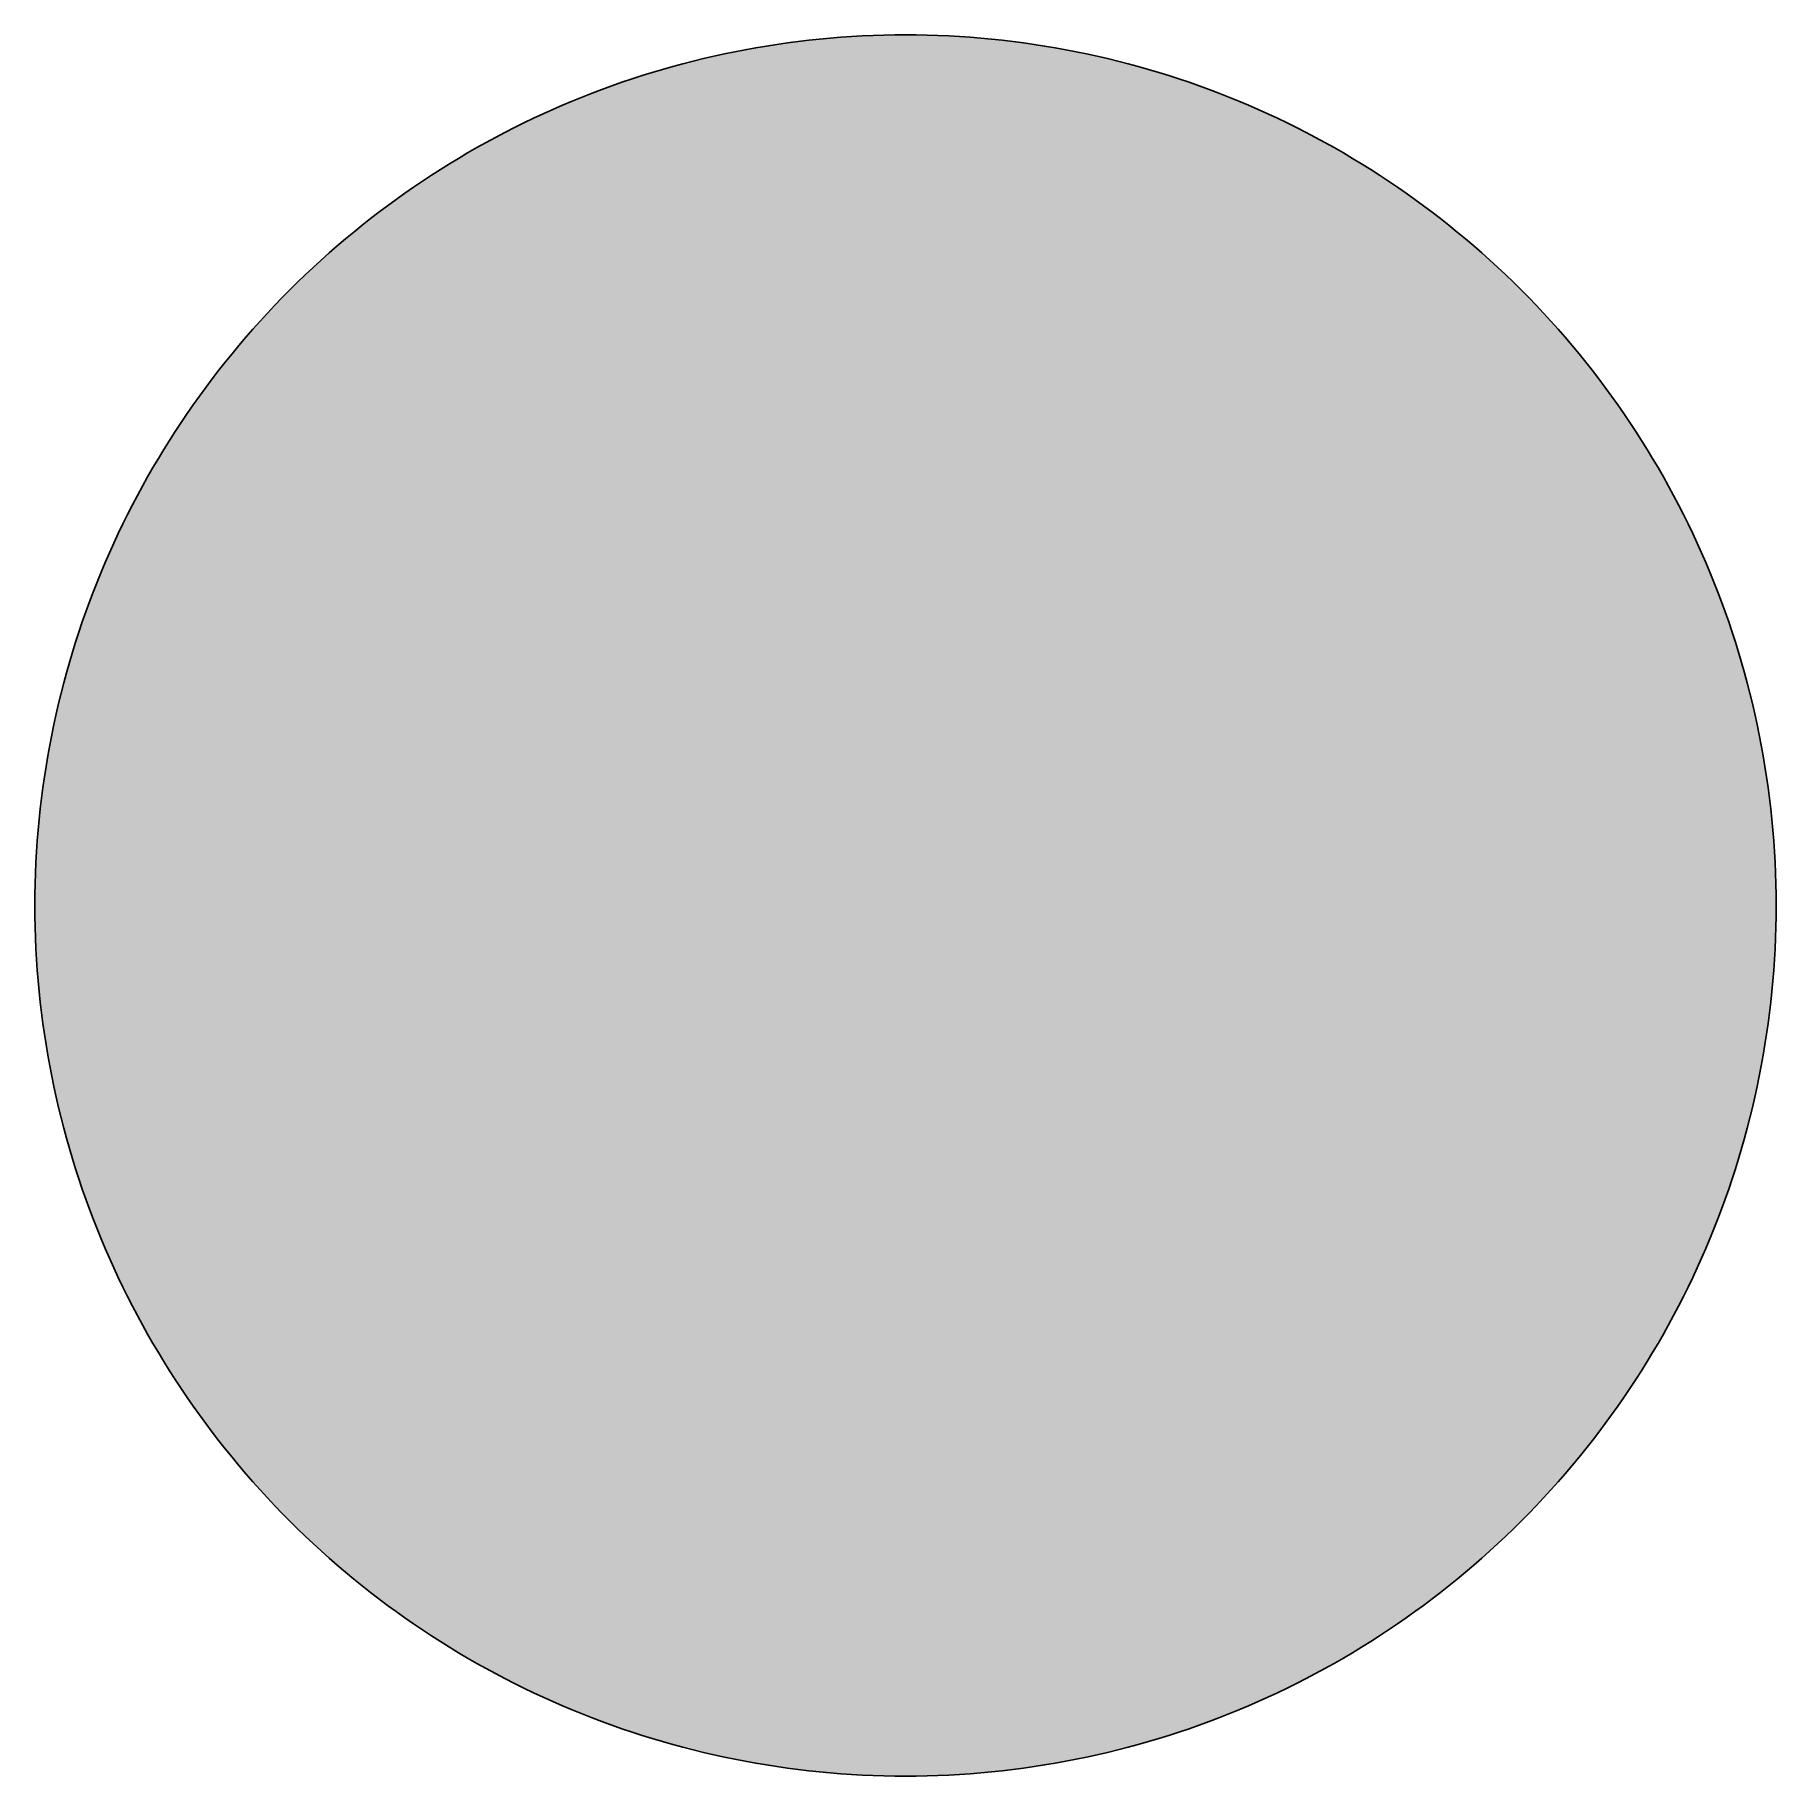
# Model space of a CAD drawing. Header units: millimetres. Extents: x 0 to 212, y 0 to 212.
import ezdxf

# ---------------------------------------------------------------- set-up
doc = ezdxf.new("R2010")
doc.units = ezdxf.units.MM

msp = doc.modelspace()

# ---------------------------------------------------------------- hatches: boundary and pattern name
msp.add_hatch(color=254).paths.add_polyline_path([(211.7189, 105.8869), (211.709, 107.2007), (211.6861, 108.5139), (211.6455, 109.8245), (211.5871, 111.1326), (211.5134, 112.4407), (211.4245, 113.7437), (211.3204, 115.0468), (211.201, 116.3447), (211.0638, 117.6426), (210.9114, 118.9355), (210.7413, 120.2258), (210.5584, 121.5136), (210.3577, 122.7988), (210.1418, 124.079), (209.9107, 125.3566), (209.6643, 126.6292), (209.4027, 127.8992), (209.1258, 129.1641), (208.8337, 130.4239), (208.5264, 131.6812), (208.2038, 132.936), (207.866, 134.1831), (207.5104, 135.4277), (207.1421, 136.6647), (206.7611, 137.8991), (206.3623, 139.1285), (205.9483, 140.3502), (205.5216, 141.5694), (205.0771, 142.781), (204.6199, 143.9901), (204.1474, 145.1915), (203.6623, 146.3853), (203.1619, 147.574), (202.6463, 148.7576), (202.1154, 149.9362), (201.5693, 151.1046), (201.0105, 152.2705), (200.439, 153.4262), (199.8523, 154.5768), (199.2503, 155.7198), (198.6356, 156.8577), (198.0057, 157.9855), (197.3605, 159.1081), (196.7052, 160.2232), (196.0321, 161.3281), (195.3489, 162.4279), (194.6504, 163.5176), (193.9366, 164.6022), (193.2102, 165.6766), (192.471, 166.7434), (191.7167, 167.8), (190.9521, 168.849), (190.1698, 169.8904), (189.3773, 170.9217), (188.5696, 171.9428), (187.7517, 172.9562), (186.9161, 173.9621), (186.0702, 174.9552), (185.2117, 175.9407), (184.338, 176.9161), (183.454, 177.8838), (182.5549, 178.8389), (181.643, 179.7837), (180.721, 180.7185), (179.7837, 181.643), (178.8389, 182.5549), (177.8838, 183.454), (176.9161, 184.338), (175.9407, 185.2117), (174.9552, 186.0702), (173.9621, 186.9161), (172.9562, 187.7492), (171.9428, 188.5696), (170.9217, 189.3773), (169.8904, 190.1698), (168.849, 190.9496), (167.8, 191.7167), (166.7408, 192.471), (165.6766, 193.2102), (164.6022, 193.9366), (163.5176, 194.6504), (162.4279, 195.3489), (161.3281, 196.0321), (160.2232, 196.7052), (159.1081, 197.3631), (157.9855, 198.0057), (156.8577, 198.6356), (155.7198, 199.2503), (154.5768, 199.8523), (153.4262, 200.439), (152.2705, 201.0131), (151.1046, 201.5719), (149.9362, 202.1154), (148.7576, 202.6463), (147.574, 203.1619), (146.3853, 203.6623), (145.1889, 204.15), (143.9875, 204.6199), (142.781, 205.0796), (141.5694, 205.5216), (140.3502, 205.9483), (139.1285, 206.3623), (137.8991, 206.7611), (136.6647, 207.1446), (135.4252, 207.5129), (134.1831, 207.866), (132.9334, 208.2038), (131.6812, 208.5264), (130.4239, 208.8337), (129.1641, 209.1284), (127.8966, 209.4052), (126.6292, 209.6668), (125.3541, 209.9132), (124.0765, 210.1444), (122.7963, 210.3603), (121.5136, 210.5584), (120.2258, 210.7438), (118.9355, 210.9114), (117.6401, 211.0638), (116.3447, 211.201), (115.0468, 211.3229), (113.7437, 211.4271), (112.4382, 211.516), (111.1326, 211.5896), (109.8245, 211.6455), (108.5113, 211.6861), (107.1982, 211.7115), (105.885, 211.7192), (104.5693, 211.7115), (103.2561, 211.6861), (101.9454, 211.6455), (100.6373, 211.5896), (99.3292, 211.516), (98.0262, 211.4271), (96.7232, 211.3229), (95.4253, 211.201), (94.1273, 211.0638), (92.8345, 210.9114), (91.5441, 210.7438), (90.2564, 210.5584), (88.9711, 210.3603), (87.691, 210.1444), (86.4133, 209.9132), (85.1408, 209.6668), (83.8708, 209.4052), (82.6059, 209.1284), (81.346, 208.8337), (80.0887, 208.5264), (78.834, 208.2038), (77.5868, 207.866), (76.3422, 207.5129), (75.1053, 207.1446), (73.8708, 206.7611), (72.6415, 206.3623), (71.4197, 205.9483), (70.2005, 205.5216), (68.9889, 205.0796), (67.7799, 204.6199), (66.5785, 204.15), (65.3847, 203.6623), (64.196, 203.1619), (63.0123, 202.6463), (61.8338, 202.1154), (60.6628, 201.5719), (59.4995, 201.0131), (58.3438, 200.439), (57.1932, 199.8523), (56.0502, 199.2503), (54.9123, 198.6356), (53.7845, 198.0057), (52.6618, 197.3631), (51.5468, 196.7052), (50.4419, 196.0321), (49.342, 195.3489), (48.2524, 194.6504), (47.1678, 193.9366), (46.0934, 193.2102), (45.0266, 192.471), (43.9699, 191.7167), (42.9209, 190.9496), (41.8795, 190.1698), (40.8483, 189.3773), (39.8272, 188.5696), (38.8137, 187.7492), (37.8079, 186.9161), (36.8148, 186.0702), (35.8292, 185.2117), (34.8539, 184.338), (33.8861, 183.454), (32.9311, 182.5549), (31.9862, 181.643), (31.049, 180.7185), (30.1269, 179.7837), (29.2151, 178.8389), (28.3159, 177.8838), (27.432, 176.9161), (26.5582, 175.9407), (25.6997, 174.9552), (24.8539, 173.9621), (24.0208, 172.9562), (23.2004, 171.9428), (22.3926, 170.9217), (21.6002, 169.8904), (20.8204, 168.849), (20.0533, 167.8), (19.2989, 166.7434), (18.5598, 165.6766), (17.8333, 164.6022), (17.1196, 163.5176), (16.4211, 162.4279), (15.7378, 161.3281), (15.0647, 160.2232), (14.4069, 159.1081), (13.7643, 157.9855), (13.1343, 156.8577), (12.5197, 155.7198), (11.9177, 154.5768), (11.3309, 153.4262), (10.7569, 152.2705), (10.1981, 151.1046), (9.6545, 149.9362), (9.1237, 148.7576), (8.6081, 147.574), (8.1077, 146.3853), (7.62, 145.1915), (7.1501, 143.9901), (6.6904, 142.781), (6.2484, 141.5694), (5.8217, 140.3502), (5.4077, 139.1285), (5.0089, 137.8991), (4.6253, 136.6647), (4.257, 135.4277), (3.904, 134.1831), (3.5662, 132.936), (3.2436, 131.6812), (2.9362, 130.4239), (2.6416, 129.1641), (2.3647, 127.8992), (2.1031, 126.6292), (1.8567, 125.3566), (1.6256, 124.079), (1.4097, 122.7988), (1.2116, 121.5136), (1.0262, 120.2258), (0.8585, 118.9355), (0.7061, 117.6426), (0.569, 116.3447), (0.447, 115.0468), (0.3429, 113.7437), (0.254, 112.4407), (0.1803, 111.1326), (0.1245, 109.8245), (0.0838, 108.5139), (0.0584, 107.2007), (0.0508, 105.885), (0.0584, 104.5718), (0.0838, 103.2586), (0.1245, 101.9454), (0.1803, 100.6373), (0.254, 99.3318), (0.3429, 98.0262), (0.447, 96.7232), (0.569, 95.4253), (0.7061, 94.1299), (0.8585, 92.8345), (1.0262, 91.5441), (1.2116, 90.2564), (1.4097, 88.9737), (1.6256, 87.6935), (1.8567, 86.4159), (2.1031, 85.1408), (2.3647, 83.8733), (2.6416, 82.6059), (2.9362, 81.346), (3.2436, 80.0887), (3.5662, 78.8365), (3.904, 77.5868), (4.257, 76.3448), (4.6253, 75.1053), (5.0089, 73.8708), (5.4077, 72.6415), (5.8217, 71.4197), (6.2484, 70.2005), (6.6904, 68.9889), (7.1501, 67.7824), (7.62, 66.581), (8.1077, 65.3847), (8.6081, 64.196), (9.1237, 63.0123), (9.6545, 61.8338), (10.1981, 60.6654), (10.7569, 59.4995), (11.3309, 58.3438), (11.9177, 57.1932), (12.5197, 56.0502), (13.1343, 54.9123), (13.7643, 53.7845), (14.4069, 52.6618), (15.0647, 51.5468), (15.7378, 50.4419), (16.4211, 49.342), (17.1196, 48.2524), (17.8333, 47.1678), (18.5598, 46.0934), (19.2989, 45.0291), (20.0533, 43.9699), (20.8204, 42.9209), (21.6002, 41.8795), (22.3926, 40.8483), (23.2004, 39.8272), (24.0208, 38.8137), (24.8539, 37.8079), (25.6997, 36.8148), (26.5582, 35.8292), (27.432, 34.8539), (28.3159, 33.8861), (29.2151, 32.9311), (30.1269, 31.9862), (31.049, 31.049), (31.9862, 30.1269), (32.9311, 29.2151), (33.8861, 28.3159), (34.8539, 27.432), (35.8292, 26.5582), (36.8148, 25.6997), (37.8079, 24.8539), (38.8137, 24.0182), (39.8272, 23.2004), (40.8483, 22.3926), (41.8795, 21.6002), (42.9209, 20.8178), (43.9699, 20.0533), (45.0266, 19.2989), (46.0934, 18.5598), (47.1678, 17.8333), (48.2524, 17.1196), (49.342, 16.4211), (50.4419, 15.7378), (51.5468, 15.0647), (52.6618, 14.4094), (53.7845, 13.7643), (54.9123, 13.1343), (56.0502, 12.5197), (57.1932, 11.9177), (58.3438, 11.3309), (59.4995, 10.7594), (60.6628, 10.2006), (61.8338, 9.6545), (63.0123, 9.1237), (64.196, 8.6081), (65.3847, 8.1077), (66.5785, 7.6225), (67.7799, 7.1501), (68.9889, 6.6929), (70.2005, 6.2484), (71.4197, 5.8217), (72.6415, 5.4077), (73.8708, 5.0089), (75.1053, 4.6279), (76.3422, 4.2596), (77.5868, 3.904), (78.834, 3.5662), (80.0887, 3.2436), (81.346, 2.9362), (82.6059, 2.6441), (83.8708, 2.3673), (85.1408, 2.1057), (86.4133, 1.8593), (87.691, 1.6281), (88.9711, 1.4122), (90.2564, 1.2116), (91.5441, 1.0287), (92.8345, 0.8585), (94.1273, 0.7061), (95.4253, 0.569), (96.7232, 0.4496), (98.0262, 0.3454), (99.3292, 0.2565), (100.6373, 0.1829), (101.9454, 0.1245), (103.2561, 0.0838), (104.5693, 0.061), (105.885, 0.0533), (107.1982, 0.061), (108.5113, 0.0838), (109.8245, 0.1245), (111.1326, 0.1829), (112.4382, 0.2565), (113.7437, 0.3454), (115.0468, 0.4496), (116.3447, 0.569), (117.6401, 0.7061), (118.9355, 0.8585), (120.2258, 1.0287), (121.5136, 1.2116), (122.7963, 1.4122), (124.0765, 1.6281), (125.3541, 1.8593), (126.6292, 2.1057), (127.8966, 2.3673), (129.1641, 2.6441), (130.4239, 2.9362), (131.6812, 3.2436), (132.9334, 3.5662), (134.1831, 3.904), (135.4252, 4.2596), (136.6647, 4.6279), (137.8991, 5.0089), (139.1285, 5.4077), (140.3502, 5.8217), (141.5694, 6.2484), (142.781, 6.6929), (143.9875, 7.1501), (145.1889, 7.6225), (146.3853, 8.1077), (147.574, 8.6081), (148.7576, 9.1237), (149.9362, 9.6545), (151.1046, 10.2006), (152.2705, 10.7594), (153.4262, 11.3309), (154.5768, 11.9177), (155.7198, 12.5197), (156.8577, 13.1343), (157.9855, 13.7643), (159.1081, 14.4094), (160.2232, 15.0647), (161.3281, 15.7378), (162.4279, 16.4211), (163.5176, 17.1196), (164.6022, 17.8333), (165.6766, 18.5598), (166.7408, 19.2989), (167.8, 20.0533), (168.849, 20.8178), (169.8904, 21.6002), (170.9217, 22.3926), (171.9428, 23.2004), (172.9562, 24.0182), (173.9621, 24.8539), (174.9552, 25.6997), (175.9407, 26.5582), (176.9161, 27.432), (177.8838, 28.3159), (178.8389, 29.2151), (179.7837, 30.1269), (180.721, 31.049), (181.643, 31.9862), (182.5549, 32.9311), (183.454, 33.8861), (184.338, 34.8539), (185.2117, 35.8292), (186.0702, 36.8148), (186.9161, 37.8079), (187.7517, 38.8137), (188.5696, 39.8272), (189.3773, 40.8483), (190.1698, 41.8795), (190.9521, 42.9209), (191.7167, 43.9699), (192.471, 45.0291), (193.2102, 46.0934), (193.9366, 47.1678), (194.6504, 48.2524), (195.3489, 49.342), (196.0321, 50.4419), (196.7052, 51.5468), (197.3605, 52.6618), (198.0057, 53.7845), (198.6356, 54.9123), (199.2503, 56.0502), (199.8523, 57.1932), (200.439, 58.3438), (201.0105, 59.4995), (201.5693, 60.6654), (202.1154, 61.8338), (202.6463, 63.0123), (203.1619, 64.196), (203.6623, 65.3847), (204.1474, 66.581), (204.6199, 67.7824), (205.0771, 68.9889), (205.5216, 70.2005), (205.9483, 71.4197), (206.3623, 72.6415), (206.7611, 73.8708), (207.1421, 75.1053), (207.5104, 76.3448), (207.866, 77.5868), (208.2038, 78.8365), (208.5264, 80.0887), (208.8337, 81.346), (209.1258, 82.6059), (209.4027, 83.8733), (209.6643, 85.1408), (209.9107, 86.4159), (210.1418, 87.6935), (210.3577, 88.9737), (210.5584, 90.2564), (210.7413, 91.5441), (210.9114, 92.8345), (211.0638, 94.1299), (211.201, 95.4253), (211.3204, 96.7232), (211.4245, 98.0262), (211.5134, 99.3318), (211.5871, 100.6373), (211.6455, 101.9454), (211.6861, 103.2586), (211.709, 104.5718), (211.7166, 105.885)])
h = msp.add_hatch(color=22)
edge = h.paths.add_edge_path()
edge.add_line((206.4272, 105.8869), (206.4182, 107.1347))
edge.add_line((206.4182, 107.1347), (206.3953, 108.3818))
edge.add_line((206.3953, 108.3818), (206.3572, 109.6264))
edge.add_line((206.3572, 109.6264), (206.3013, 110.871))
edge.add_line((206.3013, 110.871), (206.2328, 112.1131))
edge.add_line((206.2328, 112.1131), (206.1489, 113.3526))
edge.add_line((206.1489, 113.3526), (206.0499, 114.5896))
edge.add_line((206.0499, 114.5896), (205.933, 115.824))
edge.add_line((205.933, 115.824), (205.8035, 117.0534))
edge.add_line((205.8035, 117.0534), (205.6587, 118.2827))
edge.add_line((205.6587, 118.2827), (205.4987, 119.5095))
edge.add_line((205.4987, 119.5095), (205.3234, 120.7313))
edge.add_line((205.3234, 120.7313), (205.1355, 121.953))
edge.add_line((205.1355, 121.953), (204.9297, 123.1697))
edge.add_line((204.9297, 123.1697), (204.7113, 124.3813))
edge.add_line((204.7113, 124.3813), (204.4776, 125.5928))
edge.add_line((204.4776, 125.5928), (204.2287, 126.7968))
edge.add_line((204.2287, 126.7968), (203.9645, 128.0008))
edge.add_line((203.9645, 128.0008), (203.6877, 129.1971))
edge.add_line((203.6877, 129.1971), (203.393, 130.3934))
edge.add_line((203.393, 130.3934), (203.0882, 131.5822))
edge.add_line((203.0882, 131.5822), (202.7657, 132.7683))
edge.add_line((202.7657, 132.7683), (202.4304, 133.9494))
edge.add_line((202.4304, 133.9494), (202.0799, 135.1255))
edge.add_line((202.0799, 135.1255), (201.7166, 136.2989))
edge.add_line((201.7166, 136.2989), (201.3382, 137.4648))
edge.add_line((201.3382, 137.4648), (200.9445, 138.6281))
edge.add_line((200.9445, 138.6281), (200.5381, 139.7864))
edge.add_line((200.5381, 139.7864), (200.119, 140.937))
edge.add_line((200.119, 140.937), (199.6846, 142.0851))
edge.add_line((199.6846, 142.0851), (199.2351, 143.2255))
edge.add_line((199.2351, 143.2255), (198.7728, 144.3609))
edge.add_line((198.7728, 144.3609), (198.2978, 145.4912))
edge.add_line((198.2978, 145.4912), (197.8076, 146.6139))
edge.add_line((197.8076, 146.6139), (197.3047, 147.734))
edge.add_line((197.3047, 147.734), (196.7865, 148.844))
edge.add_line((196.7865, 148.844), (196.2556, 149.9514))
edge.add_line((196.2556, 149.9514), (195.7121, 151.0513))
edge.add_line((195.7121, 151.0513), (195.1533, 152.1435))
edge.add_line((195.1533, 152.1435), (194.5818, 153.2306))
edge.add_line((194.5818, 153.2306), (193.9976, 154.3101))
edge.add_line((193.9976, 154.3101), (193.4007, 155.382))
edge.add_line((193.4007, 155.382), (192.7885, 156.4462))
edge.add_line((192.7885, 156.4462), (192.1637, 157.5054))
edge.add_line((192.1637, 157.5054), (191.5262, 158.557))
edge.add_line((191.5262, 158.557), (190.8759, 159.6009))
edge.add_line((190.8759, 159.6009), (190.2104, 160.6372))
edge.add_line((190.2104, 160.6372), (189.5348, 161.6659))
edge.add_line((189.5348, 161.6659), (188.8439, 162.687))
edge.add_line((188.8439, 162.687), (188.1429, 163.7005))
edge.add_line((188.1429, 163.7005), (187.4266, 164.7038))
edge.add_line((187.4266, 164.7038), (186.6976, 165.702))
edge.add_line((186.6976, 165.702), (185.9559, 166.69))
edge.add_line((185.9559, 166.69), (185.2041, 167.6705))
edge.add_line((185.2041, 167.6705), (184.437, 168.6408))
edge.add_line((184.437, 168.6408), (183.6572, 169.6034))
edge.add_line((183.6572, 169.6034), (182.8673, 170.5585))
edge.add_line((182.8673, 170.5585), (182.0621, 171.5033))
edge.add_line((182.0621, 171.5033), (181.2468, 172.4381))
edge.add_line((181.2468, 172.4381), (180.4162, 173.3652))
edge.add_line((180.4162, 173.3652), (179.5755, 174.2846))
edge.add_line((179.5755, 174.2846), (178.722, 175.1914))
edge.add_line((178.722, 175.1914), (177.8559, 176.0906))
edge.add_line((177.8559, 176.0906), (176.9796, 176.9796))
edge.add_line((176.9796, 176.9796), (176.0906, 177.8559))
edge.add_line((176.0906, 177.8559), (175.1914, 178.722))
edge.add_line((175.1914, 178.722), (174.2846, 179.5755))
edge.add_line((174.2846, 179.5755), (173.3652, 180.4162))
edge.add_line((173.3652, 180.4162), (172.4381, 181.2442))
edge.add_line((172.4381, 181.2442), (171.5033, 182.0621))
edge.add_line((171.5033, 182.0621), (170.5585, 182.8648))
edge.add_line((170.5585, 182.8648), (169.6034, 183.6572))
edge.add_line((169.6034, 183.6572), (168.6408, 184.437))
edge.add_line((168.6408, 184.437), (167.6705, 185.2041))
edge.add_line((167.6705, 185.2041), (166.69, 185.9559))
edge.add_line((166.69, 185.9559), (165.702, 186.6976))
edge.add_line((165.702, 186.6976), (164.7038, 187.4266))
edge.add_line((164.7038, 187.4266), (163.7005, 188.1429))
edge.add_line((163.7005, 188.1429), (162.687, 188.8439))
edge.add_line((162.687, 188.8439), (161.6659, 189.5348))
edge.add_line((161.6659, 189.5348), (160.6372, 190.2104))
edge.add_line((160.6372, 190.2104), (159.6009, 190.8759))
edge.add_line((159.6009, 190.8759), (158.557, 191.5262))
edge.add_line((158.557, 191.5262), (157.5054, 192.1637))
edge.add_line((157.5054, 192.1637), (156.4462, 192.7885))
edge.add_line((156.4462, 192.7885), (155.382, 193.4007))
edge.add_line((155.382, 193.4007), (154.3075, 193.9976))
edge.add_line((154.3075, 193.9976), (153.228, 194.5818))
edge.add_line((153.228, 194.5818), (152.1435, 195.1533))
edge.add_line((152.1435, 195.1533), (151.0487, 195.7121))
edge.add_line((151.0487, 195.7121), (149.9514, 196.2556))
edge.add_line((149.9514, 196.2556), (148.844, 196.7865))
edge.add_line((148.844, 196.7865), (147.734, 197.3047))
edge.add_line((147.734, 197.3047), (146.6139, 197.8076))
edge.add_line((146.6139, 197.8076), (145.4912, 198.2978))
edge.add_line((145.4912, 198.2978), (144.3609, 198.7728))
edge.add_line((144.3609, 198.7728), (143.2255, 199.2351))
edge.add_line((143.2255, 199.2351), (142.0825, 199.6846))
edge.add_line((142.0825, 199.6846), (140.937, 200.119))
edge.add_line((140.937, 200.119), (139.7838, 200.5406))
edge.add_line((139.7838, 200.5406), (138.6281, 200.947))
edge.add_line((138.6281, 200.947), (137.4648, 201.3382))
edge.add_line((137.4648, 201.3382), (136.2989, 201.7166))
edge.add_line((136.2989, 201.7166), (135.1255, 202.0824))
edge.add_line((135.1255, 202.0824), (133.9494, 202.4304))
edge.add_line((133.9494, 202.4304), (132.7683, 202.7657))
edge.add_line((132.7683, 202.7657), (131.5822, 203.0882))
edge.add_line((131.5822, 203.0882), (130.3909, 203.3956))
edge.add_line((130.3909, 203.3956), (129.1971, 203.6877))
edge.add_line((129.1971, 203.6877), (127.9982, 203.9645))
edge.add_line((127.9982, 203.9645), (126.7968, 204.2287))
edge.add_line((126.7968, 204.2287), (125.5903, 204.4776))
edge.add_line((125.5903, 204.4776), (124.3813, 204.7113))
edge.add_line((124.3813, 204.7113), (123.1671, 204.9323))
edge.add_line((123.1671, 204.9323), (121.9505, 205.1355))
edge.add_line((121.9505, 205.1355), (120.7313, 205.326))
edge.add_line((120.7313, 205.326), (119.5095, 205.5012))
edge.add_line((119.5095, 205.5012), (118.2827, 205.6613))
edge.add_line((118.2827, 205.6613), (117.0534, 205.806))
edge.add_line((117.0534, 205.806), (115.8215, 205.9356))
edge.add_line((115.8215, 205.9356), (114.587, 206.0499))
edge.add_line((114.587, 206.0499), (113.35, 206.1489))
edge.add_line((113.35, 206.1489), (112.1105, 206.2353))
edge.add_line((112.1105, 206.2353), (110.871, 206.3039))
edge.add_line((110.871, 206.3039), (109.6264, 206.3572))
edge.add_line((109.6264, 206.3572), (108.3818, 206.3953))
edge.add_line((108.3818, 206.3953), (107.1347, 206.4207))
edge.add_line((107.1347, 206.4207), (105.885, 206.4283))
edge.add_line((105.885, 206.4283), (104.6353, 206.4207))
edge.add_line((104.6353, 206.4207), (103.3882, 206.3953))
edge.add_line((103.3882, 206.3953), (102.1436, 206.3572))
edge.add_line((102.1436, 206.3572), (100.899, 206.3039))
edge.add_line((100.899, 206.3039), (99.6569, 206.2353))
edge.add_line((99.6569, 206.2353), (98.4174, 206.1489))
edge.add_line((98.4174, 206.1489), (97.1804, 206.0499))
edge.add_line((97.1804, 206.0499), (95.946, 205.9356))
edge.add_line((95.946, 205.9356), (94.7166, 205.806))
edge.add_line((94.7166, 205.806), (93.4872, 205.6613))
edge.add_line((93.4872, 205.6613), (92.2604, 205.5012))
edge.add_line((92.2604, 205.5012), (91.0387, 205.326))
edge.add_line((91.0387, 205.326), (89.8169, 205.1355))
edge.add_line((89.8169, 205.1355), (88.6003, 204.9323))
edge.add_line((88.6003, 204.9323), (87.3887, 204.7113))
edge.add_line((87.3887, 204.7113), (86.1771, 204.4776))
edge.add_line((86.1771, 204.4776), (84.9732, 204.2287))
edge.add_line((84.9732, 204.2287), (83.7692, 203.9645))
edge.add_line((83.7692, 203.9645), (82.5729, 203.6877))
edge.add_line((82.5729, 203.6877), (81.3765, 203.3956))
edge.add_line((81.3765, 203.3956), (80.1878, 203.0882))
edge.add_line((80.1878, 203.0882), (79.0016, 202.7657))
edge.add_line((79.0016, 202.7657), (77.8205, 202.4304))
edge.add_line((77.8205, 202.4304), (76.6445, 202.0824))
edge.add_line((76.6445, 202.0824), (75.471, 201.7166))
edge.add_line((75.471, 201.7166), (74.3052, 201.3382))
edge.add_line((74.3052, 201.3382), (73.1418, 200.947))
edge.add_line((73.1418, 200.947), (71.9836, 200.5406))
edge.add_line((71.9836, 200.5406), (70.833, 200.119))
edge.add_line((70.833, 200.119), (69.6849, 199.6846))
edge.add_line((69.6849, 199.6846), (68.5444, 199.2351))
edge.add_line((68.5444, 199.2351), (67.4091, 198.7728))
edge.add_line((67.4091, 198.7728), (66.2788, 198.2978))
edge.add_line((66.2788, 198.2978), (65.1561, 197.8076))
edge.add_line((65.1561, 197.8076), (64.0359, 197.3047))
edge.add_line((64.0359, 197.3047), (62.926, 196.7865))
edge.add_line((62.926, 196.7865), (61.8185, 196.2556))
edge.add_line((61.8185, 196.2556), (60.7187, 195.7121))
edge.add_line((60.7187, 195.7121), (59.6265, 195.1533))
edge.add_line((59.6265, 195.1533), (58.5394, 194.5818))
edge.add_line((58.5394, 194.5818), (57.4599, 193.9976))
edge.add_line((57.4599, 193.9976), (56.388, 193.4007))
edge.add_line((56.388, 193.4007), (55.3237, 192.7885))
edge.add_line((55.3237, 192.7885), (54.2646, 192.1637))
edge.add_line((54.2646, 192.1637), (53.213, 191.5262))
edge.add_line((53.213, 191.5262), (52.1691, 190.8759))
edge.add_line((52.1691, 190.8759), (51.1327, 190.2104))
edge.add_line((51.1327, 190.2104), (50.104, 189.5348))
edge.add_line((50.104, 189.5348), (49.083, 188.8439))
edge.add_line((49.083, 188.8439), (48.0695, 188.1429))
edge.add_line((48.0695, 188.1429), (47.0662, 187.4266))
edge.add_line((47.0662, 187.4266), (46.068, 186.6976))
edge.add_line((46.068, 186.6976), (45.0799, 185.9559))
edge.add_line((45.0799, 185.9559), (44.0995, 185.2041))
edge.add_line((44.0995, 185.2041), (43.1292, 184.437))
edge.add_line((43.1292, 184.437), (42.1665, 183.6572))
edge.add_line((42.1665, 183.6572), (41.2115, 182.8648))
edge.add_line((41.2115, 182.8648), (40.2666, 182.0621))
edge.add_line((40.2666, 182.0621), (39.3319, 181.2442))
edge.add_line((39.3319, 181.2442), (38.4048, 180.4162))
edge.add_line((38.4048, 180.4162), (37.4853, 179.5755))
edge.add_line((37.4853, 179.5755), (36.5785, 178.722))
edge.add_line((36.5785, 178.722), (35.6794, 177.8559))
edge.add_line((35.6794, 177.8559), (34.7904, 176.9796))
edge.add_line((34.7904, 176.9796), (33.9141, 176.0906))
edge.add_line((33.9141, 176.0906), (33.0479, 175.1914))
edge.add_line((33.0479, 175.1914), (32.1945, 174.2846))
edge.add_line((32.1945, 174.2846), (31.3538, 173.3652))
edge.add_line((31.3538, 173.3652), (30.5257, 172.4381))
edge.add_line((30.5257, 172.4381), (29.7078, 171.5033))
edge.add_line((29.7078, 171.5033), (28.9052, 170.5585))
edge.add_line((28.9052, 170.5585), (28.1127, 169.6034))
edge.add_line((28.1127, 169.6034), (27.3329, 168.6408))
edge.add_line((27.3329, 168.6408), (26.5659, 167.6705))
edge.add_line((26.5659, 167.6705), (25.814, 166.69))
edge.add_line((25.814, 166.69), (25.0723, 165.702))
edge.add_line((25.0723, 165.702), (24.3434, 164.7038))
edge.add_line((24.3434, 164.7038), (23.6271, 163.7005))
edge.add_line((23.6271, 163.7005), (22.926, 162.687))
edge.add_line((22.926, 162.687), (22.2352, 161.6659))
edge.add_line((22.2352, 161.6659), (21.5595, 160.6372))
edge.add_line((21.5595, 160.6372), (20.894, 159.6009))
edge.add_line((20.894, 159.6009), (20.2438, 158.557))
edge.add_line((20.2438, 158.557), (19.6063, 157.5054))
edge.add_line((19.6063, 157.5054), (18.9814, 156.4462))
edge.add_line((18.9814, 156.4462), (18.3693, 155.382))
edge.add_line((18.3693, 155.382), (17.7724, 154.3101))
edge.add_line((17.7724, 154.3101), (17.1882, 153.2306))
edge.add_line((17.1882, 153.2306), (16.6167, 152.1435))
edge.add_line((16.6167, 152.1435), (16.0579, 151.0513))
edge.add_line((16.0579, 151.0513), (15.5143, 149.9514))
edge.add_line((15.5143, 149.9514), (14.9835, 148.844))
edge.add_line((14.9835, 148.844), (14.4653, 147.734))
edge.add_line((14.4653, 147.734), (13.9624, 146.6139))
edge.add_line((13.9624, 146.6139), (13.4722, 145.4912))
edge.add_line((13.4722, 145.4912), (12.9972, 144.3609))
edge.add_line((12.9972, 144.3609), (12.5349, 143.2255))
edge.add_line((12.5349, 143.2255), (12.0853, 142.0851))
edge.add_line((12.0853, 142.0851), (11.651, 140.937))
edge.add_line((11.651, 140.937), (11.2293, 139.7864))
edge.add_line((11.2293, 139.7864), (10.8229, 138.6281))
edge.add_line((10.8229, 138.6281), (10.4318, 137.4648))
edge.add_line((10.4318, 137.4648), (10.0533, 136.2989))
edge.add_line((10.0533, 136.2989), (9.6876, 135.1255))
edge.add_line((9.6876, 135.1255), (9.3396, 133.9494))
edge.add_line((9.3396, 133.9494), (9.0043, 132.7683))
edge.add_line((9.0043, 132.7683), (8.6817, 131.5822))
edge.add_line((8.6817, 131.5822), (8.3744, 130.3934))
edge.add_line((8.3744, 130.3934), (8.0823, 129.1971))
edge.add_line((8.0823, 129.1971), (7.8054, 128.0008))
edge.add_line((7.8054, 128.0008), (7.5413, 126.7968))
edge.add_line((7.5413, 126.7968), (7.2923, 125.5928))
edge.add_line((7.2923, 125.5928), (7.0587, 124.3813))
edge.add_line((7.0587, 124.3813), (6.8377, 123.1697))
edge.add_line((6.8377, 123.1697), (6.6345, 121.953))
edge.add_line((6.6345, 121.953), (6.444, 120.7313))
edge.add_line((6.444, 120.7313), (6.2687, 119.5095))
edge.add_line((6.2687, 119.5095), (6.1087, 118.2827))
edge.add_line((6.1087, 118.2827), (5.9639, 117.0534))
edge.add_line((5.9639, 117.0534), (5.8344, 115.824))
edge.add_line((5.8344, 115.824), (5.7201, 114.5896))
edge.add_line((5.7201, 114.5896), (5.621, 113.3526))
edge.add_line((5.621, 113.3526), (5.5347, 112.1131))
edge.add_line((5.5347, 112.1131), (5.4661, 110.871))
edge.add_line((5.4661, 110.871), (5.4127, 109.6264))
edge.add_line((5.4127, 109.6264), (5.3746, 108.3818))
edge.add_line((5.3746, 108.3818), (5.3492, 107.1347))
edge.add_line((5.3492, 107.1347), (5.3416, 105.885))
edge.add_line((5.3416, 105.885), (5.3492, 104.6353))
edge.add_line((5.3492, 104.6353), (5.3746, 103.3882))
edge.add_line((5.3746, 103.3882), (5.4127, 102.1436))
edge.add_line((5.4127, 102.1436), (5.4661, 100.899))
edge.add_line((5.4661, 100.899), (5.5347, 99.6594))
edge.add_line((5.5347, 99.6594), (5.621, 98.4199))
edge.add_line((5.621, 98.4199), (5.7201, 97.1829))
edge.add_line((5.7201, 97.1829), (5.8344, 95.9485))
edge.add_line((5.8344, 95.9485), (5.9639, 94.7166))
edge.add_line((5.9639, 94.7166), (6.1087, 93.4872))
edge.add_line((6.1087, 93.4872), (6.2687, 92.2604))
edge.add_line((6.2687, 92.2604), (6.444, 91.0387))
edge.add_line((6.444, 91.0387), (6.6345, 89.8195))
edge.add_line((6.6345, 89.8195), (6.8377, 88.6028))
edge.add_line((6.8377, 88.6028), (7.0587, 87.3887))
edge.add_line((7.0587, 87.3887), (7.2923, 86.1797))
edge.add_line((7.2923, 86.1797), (7.5413, 84.9732))
edge.add_line((7.5413, 84.9732), (7.8054, 83.7717))
edge.add_line((7.8054, 83.7717), (8.0823, 82.5729))
edge.add_line((8.0823, 82.5729), (8.3744, 81.3791))
edge.add_line((8.3744, 81.3791), (8.6817, 80.1878))
edge.add_line((8.6817, 80.1878), (9.0043, 79.0016))
edge.add_line((9.0043, 79.0016), (9.3396, 77.8205))
edge.add_line((9.3396, 77.8205), (9.6876, 76.6445))
edge.add_line((9.6876, 76.6445), (10.0533, 75.471))
edge.add_line((10.0533, 75.471), (10.4318, 74.3052))
edge.add_line((10.4318, 74.3052), (10.8229, 73.1418))
edge.add_line((10.8229, 73.1418), (11.2293, 71.9861))
edge.add_line((11.2293, 71.9861), (11.651, 70.833))
edge.add_line((11.651, 70.833), (12.0853, 69.6874))
edge.add_line((12.0853, 69.6874), (12.5349, 68.5444))
edge.add_line((12.5349, 68.5444), (12.9972, 67.4091))
edge.add_line((12.9972, 67.4091), (13.4722, 66.2788))
edge.add_line((13.4722, 66.2788), (13.9624, 65.1561))
edge.add_line((13.9624, 65.1561), (14.4653, 64.0359))
edge.add_line((14.4653, 64.0359), (14.9835, 62.926))
edge.add_line((14.9835, 62.926), (15.5143, 61.8185))
edge.add_line((15.5143, 61.8185), (16.0579, 60.7212))
edge.add_line((16.0579, 60.7212), (16.6167, 59.6265))
edge.add_line((16.6167, 59.6265), (17.1882, 58.5419))
edge.add_line((17.1882, 58.5419), (17.7724, 57.4624))
edge.add_line((17.7724, 57.4624), (18.3693, 56.388))
edge.add_line((18.3693, 56.388), (18.9814, 55.3237))
edge.add_line((18.9814, 55.3237), (19.6063, 54.2646))
edge.add_line((19.6063, 54.2646), (20.2438, 53.213))
edge.add_line((20.2438, 53.213), (20.894, 52.1691))
edge.add_line((20.894, 52.1691), (21.5595, 51.1327))
edge.add_line((21.5595, 51.1327), (22.2352, 50.104))
edge.add_line((22.2352, 50.104), (22.926, 49.083))
edge.add_line((22.926, 49.083), (23.6271, 48.0695))
edge.add_line((23.6271, 48.0695), (24.3434, 47.0662))
edge.add_line((24.3434, 47.0662), (25.0723, 46.068))
edge.add_line((25.0723, 46.068), (25.814, 45.0799))
edge.add_line((25.814, 45.0799), (26.5659, 44.0995))
edge.add_line((26.5659, 44.0995), (27.3329, 43.1292))
edge.add_line((27.3329, 43.1292), (28.1127, 42.1665))
edge.add_line((28.1127, 42.1665), (28.9052, 41.2115))
edge.add_line((28.9052, 41.2115), (29.7078, 40.2666))
edge.add_line((29.7078, 40.2666), (30.5257, 39.3319))
edge.add_line((30.5257, 39.3319), (31.3538, 38.4048))
edge.add_line((31.3538, 38.4048), (32.1945, 37.4853))
edge.add_line((32.1945, 37.4853), (33.0479, 36.5785))
edge.add_line((33.0479, 36.5785), (33.9141, 35.6794))
edge.add_line((33.9141, 35.6794), (34.7904, 34.7904))
edge.add_line((34.7904, 34.7904), (35.6794, 33.9141))
edge.add_line((35.6794, 33.9141), (36.5785, 33.0479))
edge.add_line((36.5785, 33.0479), (37.4853, 32.1945))
edge.add_line((37.4853, 32.1945), (38.4048, 31.3538))
edge.add_line((38.4048, 31.3538), (39.3319, 30.5232))
edge.add_line((39.3319, 30.5232), (40.2666, 29.7078))
edge.add_line((40.2666, 29.7078), (41.2115, 28.9027))
edge.add_line((41.2115, 28.9027), (42.1665, 28.1127))
edge.add_line((42.1665, 28.1127), (43.1292, 27.3329))
edge.add_line((43.1292, 27.3329), (44.0995, 26.5659))
edge.add_line((44.0995, 26.5659), (45.0799, 25.814))
edge.add_line((45.0799, 25.814), (46.068, 25.0723))
edge.add_line((46.068, 25.0723), (47.0662, 24.3434))
edge.add_line((47.0662, 24.3434), (48.0695, 23.6271))
edge.add_line((48.0695, 23.6271), (49.083, 22.926))
edge.add_line((49.083, 22.926), (50.104, 22.2352))
edge.add_line((50.104, 22.2352), (51.1327, 21.5595))
edge.add_line((51.1327, 21.5595), (52.1691, 20.894))
edge.add_line((52.1691, 20.894), (53.213, 20.2438))
edge.add_line((53.213, 20.2438), (54.2646, 19.6063))
edge.add_line((54.2646, 19.6063), (55.3237, 18.9814))
edge.add_line((55.3237, 18.9814), (56.388, 18.3693))
edge.add_line((56.388, 18.3693), (57.4599, 17.7724))
edge.add_line((57.4599, 17.7724), (58.5394, 17.1882))
edge.add_line((58.5394, 17.1882), (59.6265, 16.6167))
edge.add_line((59.6265, 16.6167), (60.7187, 16.0579))
edge.add_line((60.7187, 16.0579), (61.8185, 15.5143))
edge.add_line((61.8185, 15.5143), (62.926, 14.9835))
edge.add_line((62.926, 14.9835), (64.0359, 14.4653))
edge.add_line((64.0359, 14.4653), (65.1561, 13.9624))
edge.add_line((65.1561, 13.9624), (66.2788, 13.4722))
edge.add_line((66.2788, 13.4722), (67.4091, 12.9972))
edge.add_line((67.4091, 12.9972), (68.5444, 12.5349))
edge.add_line((68.5444, 12.5349), (69.6849, 12.0853))
edge.add_line((69.6849, 12.0853), (70.833, 11.651))
edge.add_line((70.833, 11.651), (71.9836, 11.2319))
edge.add_line((71.9836, 11.2319), (73.1418, 10.8255))
edge.add_line((73.1418, 10.8255), (74.3052, 10.4318))
edge.add_line((74.3052, 10.4318), (75.471, 10.0533))
edge.add_line((75.471, 10.0533), (76.6445, 9.6901))
edge.add_line((76.6445, 9.6901), (77.8205, 9.3396))
edge.add_line((77.8205, 9.3396), (79.0016, 9.0043))
edge.add_line((79.0016, 9.0043), (80.1878, 8.6817))
edge.add_line((80.1878, 8.6817), (81.3765, 8.3769))
edge.add_line((81.3765, 8.3769), (82.5729, 8.0823))
edge.add_line((82.5729, 8.0823), (83.7692, 7.8054))
edge.add_line((83.7692, 7.8054), (84.9732, 7.5413))
edge.add_line((84.9732, 7.5413), (86.1771, 7.2923))
edge.add_line((86.1771, 7.2923), (87.3887, 7.0587))
edge.add_line((87.3887, 7.0587), (88.6003, 6.8402))
edge.add_line((88.6003, 6.8402), (89.8169, 6.6345))
edge.add_line((89.8169, 6.6345), (91.0387, 6.4465))
edge.add_line((91.0387, 6.4465), (92.2604, 6.2713))
edge.add_line((92.2604, 6.2713), (93.4872, 6.1112))
edge.add_line((93.4872, 6.1112), (94.7166, 5.9665))
edge.add_line((94.7166, 5.9665), (95.946, 5.8369))
edge.add_line((95.946, 5.8369), (97.1804, 5.7201))
edge.add_line((97.1804, 5.7201), (98.4174, 5.621))
edge.add_line((98.4174, 5.621), (99.6569, 5.5372))
edge.add_line((99.6569, 5.5372), (100.899, 5.4686))
edge.add_line((100.899, 5.4686), (102.1436, 5.4127))
edge.add_line((102.1436, 5.4127), (103.3882, 5.3746))
edge.add_line((103.3882, 5.3746), (104.6353, 5.3518))
edge.add_line((104.6353, 5.3518), (105.885, 5.3442))
edge.add_line((105.885, 5.3442), (107.1347, 5.3518))
edge.add_line((107.1347, 5.3518), (108.3818, 5.3746))
edge.add_line((108.3818, 5.3746), (109.6264, 5.4127))
edge.add_line((109.6264, 5.4127), (110.871, 5.4686))
edge.add_line((110.871, 5.4686), (112.1105, 5.5372))
edge.add_line((112.1105, 5.5372), (113.35, 5.621))
edge.add_line((113.35, 5.621), (114.587, 5.7201))
edge.add_line((114.587, 5.7201), (115.8215, 5.8369))
edge.add_line((115.8215, 5.8369), (117.0534, 5.9665))
edge.add_line((117.0534, 5.9665), (118.2827, 6.1112))
edge.add_line((118.2827, 6.1112), (119.5095, 6.2713))
edge.add_line((119.5095, 6.2713), (120.7313, 6.4465))
edge.add_line((120.7313, 6.4465), (121.9505, 6.6345))
edge.add_line((121.9505, 6.6345), (123.1671, 6.8402))
edge.add_line((123.1671, 6.8402), (124.3813, 7.0587))
edge.add_line((124.3813, 7.0587), (125.5903, 7.2923))
edge.add_line((125.5903, 7.2923), (126.7968, 7.5413))
edge.add_line((126.7968, 7.5413), (127.9982, 7.8054))
edge.add_line((127.9982, 7.8054), (129.1971, 8.0823))
edge.add_line((129.1971, 8.0823), (130.3909, 8.3769))
edge.add_line((130.3909, 8.3769), (131.5822, 8.6817))
edge.add_line((131.5822, 8.6817), (132.7683, 9.0043))
edge.add_line((132.7683, 9.0043), (133.9494, 9.3396))
edge.add_line((133.9494, 9.3396), (135.1255, 9.6901))
edge.add_line((135.1255, 9.6901), (136.2989, 10.0533))
edge.add_line((136.2989, 10.0533), (137.4648, 10.4318))
edge.add_line((137.4648, 10.4318), (138.6281, 10.8255))
edge.add_line((138.6281, 10.8255), (139.7838, 11.2319))
edge.add_line((139.7838, 11.2319), (140.937, 11.651))
edge.add_line((140.937, 11.651), (142.0825, 12.0853))
edge.add_line((142.0825, 12.0853), (143.2255, 12.5349))
edge.add_line((143.2255, 12.5349), (144.3609, 12.9972))
edge.add_line((144.3609, 12.9972), (145.4912, 13.4722))
edge.add_line((145.4912, 13.4722), (146.6139, 13.9624))
edge.add_line((146.6139, 13.9624), (147.734, 14.4653))
edge.add_line((147.734, 14.4653), (148.844, 14.9835))
edge.add_line((148.844, 14.9835), (149.9514, 15.5143))
edge.add_line((149.9514, 15.5143), (151.0487, 16.0579))
edge.add_line((151.0487, 16.0579), (152.1435, 16.6167))
edge.add_line((152.1435, 16.6167), (153.228, 17.1882))
edge.add_line((153.228, 17.1882), (154.3075, 17.7724))
edge.add_line((154.3075, 17.7724), (155.382, 18.3693))
edge.add_line((155.382, 18.3693), (156.4462, 18.9814))
edge.add_line((156.4462, 18.9814), (157.5054, 19.6063))
edge.add_line((157.5054, 19.6063), (158.557, 20.2438))
edge.add_line((158.557, 20.2438), (159.6009, 20.894))
edge.add_line((159.6009, 20.894), (160.6372, 21.5595))
edge.add_line((160.6372, 21.5595), (161.6659, 22.2352))
edge.add_line((161.6659, 22.2352), (162.687, 22.926))
edge.add_line((162.687, 22.926), (163.7005, 23.6271))
edge.add_line((163.7005, 23.6271), (164.7038, 24.3434))
edge.add_line((164.7038, 24.3434), (165.702, 25.0723))
edge.add_line((165.702, 25.0723), (166.69, 25.814))
edge.add_line((166.69, 25.814), (167.6705, 26.5659))
edge.add_line((167.6705, 26.5659), (168.6408, 27.3329))
edge.add_line((168.6408, 27.3329), (169.6034, 28.1127))
edge.add_line((169.6034, 28.1127), (170.5585, 28.9027))
edge.add_line((170.5585, 28.9027), (171.5033, 29.7078))
edge.add_line((171.5033, 29.7078), (172.4381, 30.5232))
edge.add_line((172.4381, 30.5232), (173.3652, 31.3538))
edge.add_line((173.3652, 31.3538), (174.2846, 32.1945))
edge.add_line((174.2846, 32.1945), (175.1914, 33.0479))
edge.add_line((175.1914, 33.0479), (176.0906, 33.9141))
edge.add_line((176.0906, 33.9141), (176.9796, 34.7904))
edge.add_line((176.9796, 34.7904), (177.8559, 35.6794))
edge.add_line((177.8559, 35.6794), (178.722, 36.5785))
edge.add_line((178.722, 36.5785), (179.5755, 37.4853))
edge.add_line((179.5755, 37.4853), (180.4162, 38.4048))
edge.add_line((180.4162, 38.4048), (181.2468, 39.3319))
edge.add_line((181.2468, 39.3319), (182.0621, 40.2666))
edge.add_line((182.0621, 40.2666), (182.8673, 41.2115))
edge.add_line((182.8673, 41.2115), (183.6572, 42.1665))
edge.add_line((183.6572, 42.1665), (184.437, 43.1292))
edge.add_line((184.437, 43.1292), (185.2041, 44.0995))
edge.add_line((185.2041, 44.0995), (185.9559, 45.0799))
edge.add_line((185.9559, 45.0799), (186.6976, 46.068))
edge.add_line((186.6976, 46.068), (187.4266, 47.0662))
edge.add_line((187.4266, 47.0662), (188.1429, 48.0695))
edge.add_line((188.1429, 48.0695), (188.8439, 49.083))
edge.add_line((188.8439, 49.083), (189.5348, 50.104))
edge.add_line((189.5348, 50.104), (190.2104, 51.1327))
edge.add_line((190.2104, 51.1327), (190.8759, 52.1691))
edge.add_line((190.8759, 52.1691), (191.5262, 53.213))
edge.add_line((191.5262, 53.213), (192.1637, 54.2646))
edge.add_line((192.1637, 54.2646), (192.7885, 55.3237))
edge.add_line((192.7885, 55.3237), (193.4007, 56.388))
edge.add_line((193.4007, 56.388), (193.9976, 57.4624))
edge.add_line((193.9976, 57.4624), (194.5818, 58.5419))
edge.add_line((194.5818, 58.5419), (195.1533, 59.6265))
edge.add_line((195.1533, 59.6265), (195.7121, 60.7212))
edge.add_line((195.7121, 60.7212), (196.2556, 61.8185))
edge.add_line((196.2556, 61.8185), (196.7865, 62.926))
edge.add_line((196.7865, 62.926), (197.3047, 64.0359))
edge.add_line((197.3047, 64.0359), (197.8076, 65.1561))
edge.add_line((197.8076, 65.1561), (198.2978, 66.2788))
edge.add_line((198.2978, 66.2788), (198.7728, 67.4091))
edge.add_line((198.7728, 67.4091), (199.2351, 68.5444))
edge.add_line((199.2351, 68.5444), (199.6846, 69.6874))
edge.add_line((199.6846, 69.6874), (200.119, 70.833))
edge.add_line((200.119, 70.833), (200.5381, 71.9861))
edge.add_line((200.5381, 71.9861), (200.9445, 73.1418))
edge.add_line((200.9445, 73.1418), (201.3382, 74.3052))
edge.add_line((201.3382, 74.3052), (201.7166, 75.471))
edge.add_line((201.7166, 75.471), (202.0799, 76.6445))
edge.add_line((202.0799, 76.6445), (202.4304, 77.8205))
edge.add_line((202.4304, 77.8205), (202.7657, 79.0016))
edge.add_line((202.7657, 79.0016), (203.0882, 80.1878))
edge.add_line((203.0882, 80.1878), (203.393, 81.3791))
edge.add_line((203.393, 81.3791), (203.6877, 82.5729))
edge.add_line((203.6877, 82.5729), (203.9645, 83.7717))
edge.add_line((203.9645, 83.7717), (204.2287, 84.9732))
edge.add_line((204.2287, 84.9732), (204.4776, 86.1797))
edge.add_line((204.4776, 86.1797), (204.7113, 87.3887))
edge.add_line((204.7113, 87.3887), (204.9297, 88.6028))
edge.add_line((204.9297, 88.6028), (205.1355, 89.8195))
edge.add_line((205.1355, 89.8195), (205.3234, 91.0387))
edge.add_line((205.3234, 91.0387), (205.4987, 92.2604))
edge.add_line((205.4987, 92.2604), (205.6587, 93.4872))
edge.add_line((205.6587, 93.4872), (205.8035, 94.7166))
edge.add_line((205.8035, 94.7166), (205.933, 95.9485))
edge.add_line((205.933, 95.9485), (206.0499, 97.1829))
edge.add_line((206.0499, 97.1829), (206.1489, 98.4199))
edge.add_line((206.1489, 98.4199), (206.2328, 99.6594))
edge.add_line((206.2328, 99.6594), (206.3013, 100.899))
edge.add_line((206.3013, 100.899), (206.3572, 102.1436))
edge.add_line((206.3572, 102.1436), (206.3953, 103.3882))
edge.add_line((206.3953, 103.3882), (206.4182, 104.6353))
edge.add_line((206.4182, 104.6353), (206.4258, 105.885))
edge = h.paths.add_edge_path(flags=16)
edge.add_line((179.9689, 105.8869), (179.9615, 106.807))
edge.add_line((179.9615, 106.807), (179.9438, 107.7239))
edge.add_line((179.9438, 107.7239), (179.9158, 108.6434))
edge.add_line((179.9158, 108.6434), (179.8777, 109.5604))
edge.add_line((179.8777, 109.5604), (179.8244, 110.4748))
edge.add_line((179.8244, 110.4748), (179.7634, 111.3866))
edge.add_line((179.7634, 111.3866), (179.6898, 112.2985))
edge.add_line((179.6898, 112.2985), (179.6059, 113.2078))
edge.add_line((179.6059, 113.2078), (179.5094, 114.1146))
edge.add_line((179.5094, 114.1146), (179.4027, 115.0214))
edge.add_line((179.4027, 115.0214), (179.2834, 115.9231))
edge.add_line((179.2834, 115.9231), (179.1564, 116.8248))
edge.add_line((179.1564, 116.8248), (179.0167, 117.7239))
edge.add_line((179.0167, 117.7239), (178.8643, 118.6205))
edge.add_line((178.8643, 118.6205), (178.7042, 119.5146))
edge.add_line((178.7042, 119.5146), (178.5315, 120.4062))
edge.add_line((178.5315, 120.4062), (178.3486, 121.2952))
edge.add_line((178.3486, 121.2952), (178.1531, 122.1816))
edge.add_line((178.1531, 122.1816), (177.9499, 123.063))
edge.add_line((177.9499, 123.063), (177.734, 123.9444))
edge.add_line((177.734, 123.9444), (177.5079, 124.8207))
edge.add_line((177.5079, 124.8207), (177.2717, 125.6944))
edge.add_line((177.2717, 125.6944), (177.0228, 126.5657))
edge.add_line((177.0228, 126.5657), (176.7662, 127.4318))
edge.add_line((176.7662, 127.4318), (176.497, 128.2954))
edge.add_line((176.497, 128.2954), (176.2176, 129.1565))
edge.add_line((176.2176, 129.1565), (175.928, 130.0124))
edge.add_line((175.928, 130.0124), (175.6283, 130.8633))
edge.add_line((175.6283, 130.8633), (175.3184, 131.7142))
edge.add_line((175.3184, 131.7142), (174.9984, 132.5575))
edge.add_line((174.9984, 132.5575), (174.6682, 133.3983))
edge.add_line((174.6682, 133.3983), (174.3278, 134.2365))
edge.add_line((174.3278, 134.2365), (173.9773, 135.0696))
edge.add_line((173.9773, 135.0696), (173.6166, 135.8976))
edge.add_line((173.6166, 135.8976), (173.2458, 136.7206))
edge.add_line((173.2458, 136.7206), (172.8648, 137.541))
edge.add_line((172.8648, 137.541), (172.4736, 138.3538))
edge.add_line((172.4736, 138.3538), (172.0723, 139.1641))
edge.add_line((172.0723, 139.1641), (171.6608, 139.9692))
edge.add_line((171.6608, 139.9692), (171.2392, 140.7719))
edge.add_line((171.2392, 140.7719), (170.8099, 141.5669))
edge.add_line((170.8099, 141.5669), (170.368, 142.3568))
edge.add_line((170.368, 142.3568), (169.9184, 143.1417))
edge.add_line((169.9184, 143.1417), (169.4586, 143.9215))
edge.add_line((169.4586, 143.9215), (168.9887, 144.6962))
edge.add_line((168.9887, 144.6962), (168.5087, 145.4658))
edge.add_line((168.5087, 145.4658), (168.0185, 146.2278))
edge.add_line((168.0185, 146.2278), (167.5206, 146.9873))
edge.add_line((167.5206, 146.9873), (167.0126, 147.7391))
edge.add_line((167.0126, 147.7391), (166.4945, 148.4859))
edge.add_line((166.4945, 148.4859), (165.9687, 149.225))
edge.add_line((165.9687, 149.225), (165.4302, 149.9616))
edge.add_line((165.4302, 149.9616), (164.8841, 150.688))
edge.add_line((164.8841, 150.688), (164.3304, 151.4119))
edge.add_line((164.3304, 151.4119), (163.764, 152.1257))
edge.add_line((163.764, 152.1257), (163.1899, 152.8369))
edge.add_line((163.1899, 152.8369), (162.6083, 153.5405))
edge.add_line((162.6083, 153.5405), (162.0139, 154.2364))
edge.add_line((162.0139, 154.2364), (161.4145, 154.9248))
edge.add_line((161.4145, 154.9248), (160.8023, 155.608))
edge.add_line((160.8023, 155.608), (160.1826, 156.2837))
edge.add_line((160.1826, 156.2837), (159.5526, 156.9542))
edge.add_line((159.5526, 156.9542), (158.9151, 157.6146))
edge.add_line((158.9151, 157.6146), (158.2699, 158.2699))
edge.add_line((158.2699, 158.2699), (157.6146, 158.9176))
edge.add_line((157.6146, 158.9176), (156.9517, 159.5552))
edge.add_line((156.9517, 159.5552), (156.2837, 160.1826))
edge.add_line((156.2837, 160.1826), (155.608, 160.8049))
edge.add_line((155.608, 160.8049), (154.9248, 161.4145))
edge.add_line((154.9248, 161.4145), (154.2339, 162.0164))
edge.add_line((154.2339, 162.0164), (153.5379, 162.6083))
edge.add_line((153.5379, 162.6083), (152.8343, 163.1925))
edge.add_line((152.8343, 163.1925), (152.1257, 163.7665))
edge.add_line((152.1257, 163.7665), (151.4094, 164.3304))
edge.add_line((151.4094, 164.3304), (150.688, 164.8866))
edge.add_line((150.688, 164.8866), (149.9591, 165.4327))
edge.add_line((149.9591, 165.4327), (149.225, 165.9687))
edge.add_line((149.225, 165.9687), (148.4833, 166.497))
edge.add_line((148.4833, 166.497), (147.7391, 167.0126))
edge.add_line((147.7391, 167.0126), (146.9847, 167.5232))
edge.add_line((146.9847, 167.5232), (146.2278, 168.021))
edge.add_line((146.2278, 168.021), (145.4633, 168.5112))
edge.add_line((145.4633, 168.5112), (144.6962, 168.9887))
edge.add_line((144.6962, 168.9887), (143.9215, 169.4586))
edge.add_line((143.9215, 169.4586), (143.1417, 169.9184))
edge.add_line((143.1417, 169.9184), (142.3543, 170.3705))
edge.add_line((142.3543, 170.3705), (141.5644, 170.8099))
edge.add_line((141.5644, 170.8099), (140.7693, 171.2417))
edge.add_line((140.7693, 171.2417), (139.9692, 171.6634))
edge.add_line((139.9692, 171.6634), (139.1641, 172.0723))
edge.add_line((139.1641, 172.0723), (138.3538, 172.4736))
edge.add_line((138.3538, 172.4736), (137.5385, 172.8648))
edge.add_line((137.5385, 172.8648), (136.7206, 173.2458))
edge.add_line((136.7206, 173.2458), (135.8951, 173.6192))
edge.add_line((135.8951, 173.6192), (135.067, 173.9798))
edge.add_line((135.067, 173.9798), (134.2339, 174.3304))
edge.add_line((134.2339, 174.3304), (133.3983, 174.6707))
edge.add_line((133.3983, 174.6707), (132.5575, 175.0009))
edge.add_line((132.5575, 175.0009), (131.7117, 175.321))
edge.add_line((131.7117, 175.321), (130.8633, 175.6308))
edge.add_line((130.8633, 175.6308), (130.0099, 175.9306))
edge.add_line((130.0099, 175.9306), (129.1539, 176.2201))
edge.add_line((129.1539, 176.2201), (128.2929, 176.4995))
edge.add_line((128.2929, 176.4995), (127.4293, 176.7662))
edge.add_line((127.4293, 176.7662), (126.5631, 177.0253))
edge.add_line((126.5631, 177.0253), (125.6919, 177.2717))
edge.add_line((125.6919, 177.2717), (124.8181, 177.5079))
edge.add_line((124.8181, 177.5079), (123.9418, 177.734))
edge.add_line((123.9418, 177.734), (123.063, 177.9499))
edge.add_line((123.063, 177.9499), (122.1791, 178.1556))
edge.add_line((122.1791, 178.1556), (121.2926, 178.3486))
edge.add_line((121.2926, 178.3486), (120.4036, 178.5315))
edge.add_line((120.4036, 178.5315), (119.5146, 178.7042))
edge.add_line((119.5146, 178.7042), (118.6205, 178.8668))
edge.add_line((118.6205, 178.8668), (117.7239, 179.0167))
edge.add_line((117.7239, 179.0167), (116.8248, 179.1564))
edge.add_line((116.8248, 179.1564), (115.9231, 179.2859))
edge.add_line((115.9231, 179.2859), (115.0188, 179.4027))
edge.add_line((115.0188, 179.4027), (114.1146, 179.512))
edge.add_line((114.1146, 179.512), (113.2078, 179.6059))
edge.add_line((113.2078, 179.6059), (112.2959, 179.6923))
edge.add_line((112.2959, 179.6923), (111.3866, 179.7634))
edge.add_line((111.3866, 179.7634), (110.4722, 179.8269))
edge.add_line((110.4722, 179.8269), (109.5578, 179.8777))
edge.add_line((109.5578, 179.8777), (108.6409, 179.9184))
edge.add_line((108.6409, 179.9184), (107.7239, 179.9463))
edge.add_line((107.7239, 179.9463), (106.8045, 179.9641))
edge.add_line((106.8045, 179.9641), (105.885, 179.9692))
edge.add_line((105.885, 179.9692), (104.963, 179.9641))
edge.add_line((104.963, 179.9641), (104.046, 179.9463))
edge.add_line((104.046, 179.9463), (103.1265, 179.9184))
edge.add_line((103.1265, 179.9184), (102.2096, 179.8777))
edge.add_line((102.2096, 179.8777), (101.2952, 179.8269))
edge.add_line((101.2952, 179.8269), (100.3833, 179.7634))
edge.add_line((100.3833, 179.7634), (99.4715, 179.6923))
edge.add_line((99.4715, 179.6923), (98.5622, 179.6059))
edge.add_line((98.5622, 179.6059), (97.6554, 179.512))
edge.add_line((97.6554, 179.512), (96.7486, 179.4027))
edge.add_line((96.7486, 179.4027), (95.8469, 179.2859))
edge.add_line((95.8469, 179.2859), (94.9452, 179.1564))
edge.add_line((94.9452, 179.1564), (94.046, 179.0167))
edge.add_line((94.046, 179.0167), (93.1494, 178.8668))
edge.add_line((93.1494, 178.8668), (92.2553, 178.7042))
edge.add_line((92.2553, 178.7042), (91.3638, 178.5315))
edge.add_line((91.3638, 178.5315), (90.4748, 178.3486))
edge.add_line((90.4748, 178.3486), (89.5883, 178.1556))
edge.add_line((89.5883, 178.1556), (88.707, 177.9499))
edge.add_line((88.707, 177.9499), (87.8256, 177.734))
edge.add_line((87.8256, 177.734), (86.9493, 177.5079))
edge.add_line((86.9493, 177.5079), (86.0755, 177.2717))
edge.add_line((86.0755, 177.2717), (85.2043, 177.0253))
edge.add_line((85.2043, 177.0253), (84.3382, 176.7662))
edge.add_line((84.3382, 176.7662), (83.4746, 176.4995))
edge.add_line((83.4746, 176.4995), (82.6135, 176.2201))
edge.add_line((82.6135, 176.2201), (81.7575, 175.9306))
edge.add_line((81.7575, 175.9306), (80.9066, 175.6308))
edge.add_line((80.9066, 175.6308), (80.0557, 175.321))
edge.add_line((80.0557, 175.321), (79.2124, 175.0009))
edge.add_line((79.2124, 175.0009), (78.3717, 174.6707))
edge.add_line((78.3717, 174.6707), (77.5335, 174.3304))
edge.add_line((77.5335, 174.3304), (76.7004, 173.9798))
edge.add_line((76.7004, 173.9798), (75.8723, 173.6192))
edge.add_line((75.8723, 173.6192), (75.0494, 173.2458))
edge.add_line((75.0494, 173.2458), (74.229, 172.8648))
edge.add_line((74.229, 172.8648), (73.4162, 172.4736))
edge.add_line((73.4162, 172.4736), (72.6059, 172.0723))
edge.add_line((72.6059, 172.0723), (71.8007, 171.6634))
edge.add_line((71.8007, 171.6634), (70.9981, 171.2417))
edge.add_line((70.9981, 171.2417), (70.2031, 170.8099))
edge.add_line((70.2031, 170.8099), (69.4131, 170.3705))
edge.add_line((69.4131, 170.3705), (68.6283, 169.9184))
edge.add_line((68.6283, 169.9184), (67.8485, 169.4586))
edge.add_line((67.8485, 169.4586), (67.0738, 168.9887))
edge.add_line((67.0738, 168.9887), (66.3042, 168.5112))
edge.add_line((66.3042, 168.5112), (65.5422, 168.021))
edge.add_line((65.5422, 168.021), (64.7827, 167.5232))
edge.add_line((64.7827, 167.5232), (64.0309, 167.0126))
edge.add_line((64.0309, 167.0126), (63.2841, 166.497))
edge.add_line((63.2841, 166.497), (62.545, 165.9687))
edge.add_line((62.545, 165.9687), (61.8084, 165.4327))
edge.add_line((61.8084, 165.4327), (61.0819, 164.8866))
edge.add_line((61.0819, 164.8866), (60.358, 164.3304))
edge.add_line((60.358, 164.3304), (59.6443, 163.7665))
edge.add_line((59.6443, 163.7665), (58.9331, 163.1925))
edge.add_line((58.9331, 163.1925), (58.2295, 162.6083))
edge.add_line((58.2295, 162.6083), (57.5335, 162.0164))
edge.add_line((57.5335, 162.0164), (56.8452, 161.4145))
edge.add_line((56.8452, 161.4145), (56.1619, 160.8049))
edge.add_line((56.1619, 160.8049), (55.4863, 160.1826))
edge.add_line((55.4863, 160.1826), (54.8157, 159.5552))
edge.add_line((54.8157, 159.5552), (54.1553, 158.9176))
edge.add_line((54.1553, 158.9176), (53.5, 158.2699))
edge.add_line((53.5, 158.2699), (52.8523, 157.6146))
edge.add_line((52.8523, 157.6146), (52.2148, 156.9542))
edge.add_line((52.2148, 156.9542), (51.5874, 156.2837))
edge.add_line((51.5874, 156.2837), (50.9651, 155.608))
edge.add_line((50.9651, 155.608), (50.3555, 154.9248))
edge.add_line((50.3555, 154.9248), (49.7535, 154.2364))
edge.add_line((49.7535, 154.2364), (49.1617, 153.5405))
edge.add_line((49.1617, 153.5405), (48.5775, 152.8369))
edge.add_line((48.5775, 152.8369), (48.0035, 152.1257))
edge.add_line((48.0035, 152.1257), (47.4396, 151.4119))
edge.add_line((47.4396, 151.4119), (46.8833, 150.688))
edge.add_line((46.8833, 150.688), (46.3372, 149.9616))
edge.add_line((46.3372, 149.9616), (45.8013, 149.225))
edge.add_line((45.8013, 149.225), (45.273, 148.4859))
edge.add_line((45.273, 148.4859), (44.7573, 147.7391))
edge.add_line((44.7573, 147.7391), (44.2468, 146.9873))
edge.add_line((44.2468, 146.9873), (43.749, 146.2278))
edge.add_line((43.749, 146.2278), (43.2587, 145.4658))
edge.add_line((43.2587, 145.4658), (42.7812, 144.6962))
edge.add_line((42.7812, 144.6962), (42.3113, 143.9215))
edge.add_line((42.3113, 143.9215), (41.8516, 143.1417))
edge.add_line((41.8516, 143.1417), (41.3995, 142.3568))
edge.add_line((41.3995, 142.3568), (40.96, 141.5669))
edge.add_line((40.96, 141.5669), (40.5282, 140.7719))
edge.add_line((40.5282, 140.7719), (40.1066, 139.9692))
edge.add_line((40.1066, 139.9692), (39.6977, 139.1641))
edge.add_line((39.6977, 139.1641), (39.2963, 138.3538))
edge.add_line((39.2963, 138.3538), (38.9052, 137.541))
edge.add_line((38.9052, 137.541), (38.5242, 136.7206))
edge.add_line((38.5242, 136.7206), (38.1508, 135.8976))
edge.add_line((38.1508, 135.8976), (37.7901, 135.0696))
edge.add_line((37.7901, 135.0696), (37.4396, 134.2365))
edge.add_line((37.4396, 134.2365), (37.0992, 133.3983))
edge.add_line((37.0992, 133.3983), (36.769, 132.5575))
edge.add_line((36.769, 132.5575), (36.449, 131.7142))
edge.add_line((36.449, 131.7142), (36.1391, 130.8633))
edge.add_line((36.1391, 130.8633), (35.8394, 130.0124))
edge.add_line((35.8394, 130.0124), (35.5498, 129.1565))
edge.add_line((35.5498, 129.1565), (35.2704, 128.2954))
edge.add_line((35.2704, 128.2954), (35.0037, 127.4318))
edge.add_line((35.0037, 127.4318), (34.7447, 126.5657))
edge.add_line((34.7447, 126.5657), (34.4983, 125.6944))
edge.add_line((34.4983, 125.6944), (34.2621, 124.8207))
edge.add_line((34.2621, 124.8207), (34.036, 123.9444))
edge.add_line((34.036, 123.9444), (33.8201, 123.063))
edge.add_line((33.8201, 123.063), (33.6144, 122.1816))
edge.add_line((33.6144, 122.1816), (33.4213, 121.2952))
edge.add_line((33.4213, 121.2952), (33.2384, 120.4062))
edge.add_line((33.2384, 120.4062), (33.0657, 119.5146))
edge.add_line((33.0657, 119.5146), (32.9032, 118.6205))
edge.add_line((32.9032, 118.6205), (32.7533, 117.7239))
edge.add_line((32.7533, 117.7239), (32.6136, 116.8248))
edge.add_line((32.6136, 116.8248), (32.4841, 115.9231))
edge.add_line((32.4841, 115.9231), (32.3672, 115.0214))
edge.add_line((32.3672, 115.0214), (32.258, 114.1146))
edge.add_line((32.258, 114.1146), (32.164, 113.2078))
edge.add_line((32.164, 113.2078), (32.0777, 112.2985))
edge.add_line((32.0777, 112.2985), (32.0065, 111.3866))
edge.add_line((32.0065, 111.3866), (31.943, 110.4748))
edge.add_line((31.943, 110.4748), (31.8922, 109.5604))
edge.add_line((31.8922, 109.5604), (31.8516, 108.6434))
edge.add_line((31.8516, 108.6434), (31.8237, 107.7239))
edge.add_line((31.8237, 107.7239), (31.8059, 106.807))
edge.add_line((31.8059, 106.807), (31.8008, 105.885))
edge.add_line((31.8008, 105.885), (31.8059, 104.9655))
edge.add_line((31.8059, 104.9655), (31.8237, 104.046))
edge.add_line((31.8237, 104.046), (31.8516, 103.1291))
edge.add_line((31.8516, 103.1291), (31.8922, 102.2121))
edge.add_line((31.8922, 102.2121), (31.943, 101.2977))
edge.add_line((31.943, 101.2977), (32.0065, 100.3833))
edge.add_line((32.0065, 100.3833), (32.0777, 99.474))
edge.add_line((32.0777, 99.474), (32.164, 98.5622))
edge.add_line((32.164, 98.5622), (32.258, 97.6554))
edge.add_line((32.258, 97.6554), (32.3672, 96.7511))
edge.add_line((32.3672, 96.7511), (32.4841, 95.8469))
edge.add_line((32.4841, 95.8469), (32.6136, 94.9452))
edge.add_line((32.6136, 94.9452), (32.7533, 94.046))
edge.add_line((32.7533, 94.046), (32.9032, 93.1494))
edge.add_line((32.9032, 93.1494), (33.0657, 92.2553))
edge.add_line((33.0657, 92.2553), (33.2384, 91.3663))
edge.add_line((33.2384, 91.3663), (33.4213, 90.4773))
edge.add_line((33.4213, 90.4773), (33.6144, 89.5909))
edge.add_line((33.6144, 89.5909), (33.8201, 88.707))
edge.add_line((33.8201, 88.707), (34.036, 87.8281))
edge.add_line((34.036, 87.8281), (34.2621, 86.9518))
edge.add_line((34.2621, 86.9518), (34.4983, 86.0781))
edge.add_line((34.4983, 86.0781), (34.7447, 85.2068))
edge.add_line((34.7447, 85.2068), (35.0037, 84.3407))
edge.add_line((35.0037, 84.3407), (35.2704, 83.4771))
edge.add_line((35.2704, 83.4771), (35.5498, 82.616))
edge.add_line((35.5498, 82.616), (35.8394, 81.7601))
edge.add_line((35.8394, 81.7601), (36.1391, 80.9066))
edge.add_line((36.1391, 80.9066), (36.449, 80.0583))
edge.add_line((36.449, 80.0583), (36.769, 79.2124))
edge.add_line((36.769, 79.2124), (37.0992, 78.3717))
edge.add_line((37.0992, 78.3717), (37.4396, 77.536))
edge.add_line((37.4396, 77.536), (37.7901, 76.7029))
edge.add_line((37.7901, 76.7029), (38.1508, 75.8749))
edge.add_line((38.1508, 75.8749), (38.5242, 75.0494))
edge.add_line((38.5242, 75.0494), (38.9052, 74.2315))
edge.add_line((38.9052, 74.2315), (39.2963, 73.4162))
edge.add_line((39.2963, 73.4162), (39.6977, 72.6059))
edge.add_line((39.6977, 72.6059), (40.1066, 71.8007))
edge.add_line((40.1066, 71.8007), (40.5282, 71.0006))
edge.add_line((40.5282, 71.0006), (40.96, 70.2056))
edge.add_line((40.96, 70.2056), (41.3995, 69.4157))
edge.add_line((41.3995, 69.4157), (41.8516, 68.6283))
edge.add_line((41.8516, 68.6283), (42.3113, 67.8485))
edge.add_line((42.3113, 67.8485), (42.7812, 67.0738))
edge.add_line((42.7812, 67.0738), (43.2587, 66.3067))
edge.add_line((43.2587, 66.3067), (43.749, 65.5422))
edge.add_line((43.749, 65.5422), (44.2468, 64.7852))
edge.add_line((44.2468, 64.7852), (44.7573, 64.0309))
edge.add_line((44.7573, 64.0309), (45.273, 63.2866))
edge.add_line((45.273, 63.2866), (45.8013, 62.545))
edge.add_line((45.8013, 62.545), (46.3372, 61.8109))
edge.add_line((46.3372, 61.8109), (46.8833, 61.0819))
edge.add_line((46.8833, 61.0819), (47.4396, 60.3606))
edge.add_line((47.4396, 60.3606), (48.0035, 59.6443))
edge.add_line((48.0035, 59.6443), (48.5775, 58.9356))
edge.add_line((48.5775, 58.9356), (49.1617, 58.232))
edge.add_line((49.1617, 58.232), (49.7535, 57.5361))
edge.add_line((49.7535, 57.5361), (50.3555, 56.8452))
edge.add_line((50.3555, 56.8452), (50.9651, 56.1619))
edge.add_line((50.9651, 56.1619), (51.5874, 55.4863))
edge.add_line((51.5874, 55.4863), (52.2148, 54.8183))
edge.add_line((52.2148, 54.8183), (52.8523, 54.1553))
edge.add_line((52.8523, 54.1553), (53.5, 53.5))
edge.add_line((53.5, 53.5), (54.1553, 52.8549))
edge.add_line((54.1553, 52.8549), (54.8157, 52.2173))
edge.add_line((54.8157, 52.2173), (55.4863, 51.5874))
edge.add_line((55.4863, 51.5874), (56.1619, 50.9676))
edge.add_line((56.1619, 50.9676), (56.8452, 50.3555))
edge.add_line((56.8452, 50.3555), (57.5335, 49.7561))
edge.add_line((57.5335, 49.7561), (58.2295, 49.1617))
edge.add_line((58.2295, 49.1617), (58.9331, 48.58))
edge.add_line((58.9331, 48.58), (59.6443, 48.006))
edge.add_line((59.6443, 48.006), (60.358, 47.4396))
edge.add_line((60.358, 47.4396), (61.0819, 46.8859))
edge.add_line((61.0819, 46.8859), (61.8084, 46.3398))
edge.add_line((61.8084, 46.3398), (62.545, 45.8013))
edge.add_line((62.545, 45.8013), (63.2841, 45.2755))
edge.add_line((63.2841, 45.2755), (64.0309, 44.7573))
edge.add_line((64.0309, 44.7573), (64.7827, 44.2493))
edge.add_line((64.7827, 44.2493), (65.5422, 43.7515))
edge.add_line((65.5422, 43.7515), (66.3042, 43.2613))
edge.add_line((66.3042, 43.2613), (67.0738, 42.7812))
edge.add_line((67.0738, 42.7812), (67.8485, 42.3113))
edge.add_line((67.8485, 42.3113), (68.6283, 41.8516))
edge.add_line((68.6283, 41.8516), (69.4131, 41.402))
edge.add_line((69.4131, 41.402), (70.2031, 40.96))
edge.add_line((70.2031, 40.96), (70.9981, 40.5308))
edge.add_line((70.9981, 40.5308), (71.8007, 40.1091))
edge.add_line((71.8007, 40.1091), (72.6059, 39.6977))
edge.add_line((72.6059, 39.6977), (73.4162, 39.2963))
edge.add_line((73.4162, 39.2963), (74.229, 38.9052))
edge.add_line((74.229, 38.9052), (75.0494, 38.5242))
edge.add_line((75.0494, 38.5242), (75.8723, 38.1533))
edge.add_line((75.8723, 38.1533), (76.7004, 37.7927))
edge.add_line((76.7004, 37.7927), (77.5335, 37.4421))
edge.add_line((77.5335, 37.4421), (78.3717, 37.1018))
edge.add_line((78.3717, 37.1018), (79.2124, 36.7716))
edge.add_line((79.2124, 36.7716), (80.0557, 36.4515))
edge.add_line((80.0557, 36.4515), (80.9066, 36.1417))
edge.add_line((80.9066, 36.1417), (81.7575, 35.8419))
edge.add_line((81.7575, 35.8419), (82.6135, 35.5524))
edge.add_line((82.6135, 35.5524), (83.4746, 35.273))
edge.add_line((83.4746, 35.273), (84.3382, 35.0037))
edge.add_line((84.3382, 35.0037), (85.2043, 34.7472))
edge.add_line((85.2043, 34.7472), (86.0755, 34.4983))
edge.add_line((86.0755, 34.4983), (86.9493, 34.2621))
edge.add_line((86.9493, 34.2621), (87.8256, 34.036))
edge.add_line((87.8256, 34.036), (88.707, 33.8201))
edge.add_line((88.707, 33.8201), (89.5883, 33.6169))
edge.add_line((89.5883, 33.6169), (90.4748, 33.4213))
edge.add_line((90.4748, 33.4213), (91.3638, 33.2384))
edge.add_line((91.3638, 33.2384), (92.2553, 33.0657))
edge.add_line((92.2553, 33.0657), (93.1494, 32.9057))
edge.add_line((93.1494, 32.9057), (94.046, 32.7533))
edge.add_line((94.046, 32.7533), (94.9452, 32.6136))
edge.add_line((94.9452, 32.6136), (95.8469, 32.4866))
edge.add_line((95.8469, 32.4866), (96.7486, 32.3672))
edge.add_line((96.7486, 32.3672), (97.6554, 32.2605))
edge.add_line((97.6554, 32.2605), (98.5622, 32.164))
edge.add_line((98.5622, 32.164), (99.4715, 32.0802))
edge.add_line((99.4715, 32.0802), (100.3833, 32.0065))
edge.add_line((100.3833, 32.0065), (101.2952, 31.9456))
edge.add_line((101.2952, 31.9456), (102.2096, 31.8922))
edge.add_line((102.2096, 31.8922), (103.1265, 31.8541))
edge.add_line((103.1265, 31.8541), (104.046, 31.8262))
edge.add_line((104.046, 31.8262), (104.963, 31.8084))
edge.add_line((104.963, 31.8084), (105.885, 31.8033))
edge.add_line((105.885, 31.8033), (106.8045, 31.8084))
edge.add_line((106.8045, 31.8084), (107.7239, 31.8262))
edge.add_line((107.7239, 31.8262), (108.6409, 31.8541))
edge.add_line((108.6409, 31.8541), (109.5578, 31.8922))
edge.add_line((109.5578, 31.8922), (110.4722, 31.9456))
edge.add_line((110.4722, 31.9456), (111.3866, 32.0065))
edge.add_line((111.3866, 32.0065), (112.2959, 32.0802))
edge.add_line((112.2959, 32.0802), (113.2078, 32.164))
edge.add_line((113.2078, 32.164), (114.1146, 32.2605))
edge.add_line((114.1146, 32.2605), (115.0188, 32.3672))
edge.add_line((115.0188, 32.3672), (115.9231, 32.4866))
edge.add_line((115.9231, 32.4866), (116.8248, 32.6136))
edge.add_line((116.8248, 32.6136), (117.7239, 32.7533))
edge.add_line((117.7239, 32.7533), (118.6205, 32.9057))
edge.add_line((118.6205, 32.9057), (119.5146, 33.0657))
edge.add_line((119.5146, 33.0657), (120.4036, 33.2384))
edge.add_line((120.4036, 33.2384), (121.2926, 33.4213))
edge.add_line((121.2926, 33.4213), (122.1791, 33.6169))
edge.add_line((122.1791, 33.6169), (123.063, 33.8201))
edge.add_line((123.063, 33.8201), (123.9418, 34.036))
edge.add_line((123.9418, 34.036), (124.8181, 34.2621))
edge.add_line((124.8181, 34.2621), (125.6919, 34.4983))
edge.add_line((125.6919, 34.4983), (126.5631, 34.7472))
edge.add_line((126.5631, 34.7472), (127.4293, 35.0037))
edge.add_line((127.4293, 35.0037), (128.2929, 35.273))
edge.add_line((128.2929, 35.273), (129.1539, 35.5524))
edge.add_line((129.1539, 35.5524), (130.0099, 35.8419))
edge.add_line((130.0099, 35.8419), (130.8633, 36.1417))
edge.add_line((130.8633, 36.1417), (131.7117, 36.4515))
edge.add_line((131.7117, 36.4515), (132.5575, 36.7716))
edge.add_line((132.5575, 36.7716), (133.3983, 37.1018))
edge.add_line((133.3983, 37.1018), (134.2339, 37.4421))
edge.add_line((134.2339, 37.4421), (135.067, 37.7927))
edge.add_line((135.067, 37.7927), (135.8951, 38.1533))
edge.add_line((135.8951, 38.1533), (136.7206, 38.5242))
edge.add_line((136.7206, 38.5242), (137.5385, 38.9052))
edge.add_line((137.5385, 38.9052), (138.3538, 39.2963))
edge.add_line((138.3538, 39.2963), (139.1641, 39.6977))
edge.add_line((139.1641, 39.6977), (139.9692, 40.1091))
edge.add_line((139.9692, 40.1091), (140.7693, 40.5308))
edge.add_line((140.7693, 40.5308), (141.5644, 40.96))
edge.add_line((141.5644, 40.96), (142.3543, 41.402))
edge.add_line((142.3543, 41.402), (143.1417, 41.8516))
edge.add_line((143.1417, 41.8516), (143.9215, 42.3113))
edge.add_line((143.9215, 42.3113), (144.6962, 42.7812))
edge.add_line((144.6962, 42.7812), (145.4633, 43.2613))
edge.add_line((145.4633, 43.2613), (146.2278, 43.7515))
edge.add_line((146.2278, 43.7515), (146.9847, 44.2493))
edge.add_line((146.9847, 44.2493), (147.7391, 44.7573))
edge.add_line((147.7391, 44.7573), (148.4833, 45.2755))
edge.add_line((148.4833, 45.2755), (149.225, 45.8013))
edge.add_line((149.225, 45.8013), (149.9591, 46.3398))
edge.add_line((149.9591, 46.3398), (150.688, 46.8859))
edge.add_line((150.688, 46.8859), (151.4094, 47.4396))
edge.add_line((151.4094, 47.4396), (152.1257, 48.006))
edge.add_line((152.1257, 48.006), (152.8343, 48.58))
edge.add_line((152.8343, 48.58), (153.5379, 49.1617))
edge.add_line((153.5379, 49.1617), (154.2339, 49.7561))
edge.add_line((154.2339, 49.7561), (154.9248, 50.3555))
edge.add_line((154.9248, 50.3555), (155.608, 50.9676))
edge.add_line((155.608, 50.9676), (156.2837, 51.5874))
edge.add_line((156.2837, 51.5874), (156.9517, 52.2173))
edge.add_line((156.9517, 52.2173), (157.6146, 52.8549))
edge.add_line((157.6146, 52.8549), (158.2699, 53.5))
edge.add_line((158.2699, 53.5), (158.9151, 54.1553))
edge.add_line((158.9151, 54.1553), (159.5526, 54.8183))
edge.add_line((159.5526, 54.8183), (160.1826, 55.4863))
edge.add_line((160.1826, 55.4863), (160.8023, 56.1619))
edge.add_line((160.8023, 56.1619), (161.4145, 56.8452))
edge.add_line((161.4145, 56.8452), (162.0139, 57.5361))
edge.add_line((162.0139, 57.5361), (162.6083, 58.232))
edge.add_line((162.6083, 58.232), (163.1899, 58.9356))
edge.add_line((163.1899, 58.9356), (163.764, 59.6443))
edge.add_line((163.764, 59.6443), (164.3304, 60.3606))
edge.add_line((164.3304, 60.3606), (164.8841, 61.0819))
edge.add_line((164.8841, 61.0819), (165.4302, 61.8109))
edge.add_line((165.4302, 61.8109), (165.9687, 62.545))
edge.add_line((165.9687, 62.545), (166.4945, 63.2866))
edge.add_line((166.4945, 63.2866), (167.0126, 64.0309))
edge.add_line((167.0126, 64.0309), (167.5206, 64.7852))
edge.add_line((167.5206, 64.7852), (168.0185, 65.5422))
edge.add_line((168.0185, 65.5422), (168.5087, 66.3067))
edge.add_line((168.5087, 66.3067), (168.9887, 67.0738))
edge.add_line((168.9887, 67.0738), (169.4586, 67.8485))
edge.add_line((169.4586, 67.8485), (169.9184, 68.6283))
edge.add_line((169.9184, 68.6283), (170.368, 69.4157))
edge.add_line((170.368, 69.4157), (170.8099, 70.2056))
edge.add_line((170.8099, 70.2056), (171.2392, 71.0006))
edge.add_line((171.2392, 71.0006), (171.6608, 71.8007))
edge.add_line((171.6608, 71.8007), (172.0723, 72.6059))
edge.add_line((172.0723, 72.6059), (172.4736, 73.4162))
edge.add_line((172.4736, 73.4162), (172.8648, 74.2315))
edge.add_line((172.8648, 74.2315), (173.2458, 75.0494))
edge.add_line((173.2458, 75.0494), (173.6166, 75.8749))
edge.add_line((173.6166, 75.8749), (173.9773, 76.7029))
edge.add_line((173.9773, 76.7029), (174.3278, 77.536))
edge.add_line((174.3278, 77.536), (174.6682, 78.3717))
edge.add_line((174.6682, 78.3717), (174.9984, 79.2124))
edge.add_line((174.9984, 79.2124), (175.3184, 80.0583))
edge.add_line((175.3184, 80.0583), (175.6283, 80.9066))
edge.add_line((175.6283, 80.9066), (175.928, 81.7601))
edge.add_line((175.928, 81.7601), (176.2176, 82.616))
edge.add_line((176.2176, 82.616), (176.497, 83.4771))
edge.add_line((176.497, 83.4771), (176.7662, 84.3407))
edge.add_line((176.7662, 84.3407), (177.0228, 85.2068))
edge.add_line((177.0228, 85.2068), (177.2717, 86.0781))
edge.add_line((177.2717, 86.0781), (177.5079, 86.9518))
edge.add_line((177.5079, 86.9518), (177.734, 87.8281))
edge.add_line((177.734, 87.8281), (177.9499, 88.707))
edge.add_line((177.9499, 88.707), (178.1531, 89.5909))
edge.add_line((178.1531, 89.5909), (178.3486, 90.4773))
edge.add_line((178.3486, 90.4773), (178.5315, 91.3663))
edge.add_line((178.5315, 91.3663), (178.7042, 92.2553))
edge.add_line((178.7042, 92.2553), (178.8643, 93.1494))
edge.add_line((178.8643, 93.1494), (179.0167, 94.046))
edge.add_line((179.0167, 94.046), (179.1564, 94.9452))
edge.add_line((179.1564, 94.9452), (179.2834, 95.8469))
edge.add_line((179.2834, 95.8469), (179.4027, 96.7511))
edge.add_line((179.4027, 96.7511), (179.5094, 97.6554))
edge.add_line((179.5094, 97.6554), (179.6059, 98.5622))
edge.add_line((179.6059, 98.5622), (179.6898, 99.474))
edge.add_line((179.6898, 99.474), (179.7634, 100.3833))
edge.add_line((179.7634, 100.3833), (179.8244, 101.2977))
edge.add_line((179.8244, 101.2977), (179.8777, 102.2121))
edge.add_line((179.8777, 102.2121), (179.9158, 103.1291))
edge.add_line((179.9158, 103.1291), (179.9438, 104.046))
edge.add_line((179.9438, 104.046), (179.9615, 104.9655))
edge.add_line((179.9615, 104.9655), (179.9666, 105.885))
h = msp.add_hatch(color=59)
edge = h.paths.add_edge_path()
edge.add_line((55.3681, 62.6717), (72.0369, 62.6717))
edge.add_line((72.0369, 62.6717), (72.6008, 63.1571))
edge.add_line((72.6008, 63.1571), (73.1774, 63.6549))
edge.add_line((73.1774, 63.6549), (73.7616, 64.168))
edge.add_line((73.7616, 64.168), (74.3534, 64.6913))
edge.add_line((74.3534, 64.6913), (74.9554, 65.2272))
edge.add_line((74.9554, 65.2272), (75.5625, 65.7758))
edge.add_line((75.5625, 65.7758), (76.1746, 66.3372))
edge.add_line((76.1746, 66.3372), (76.7944, 66.9087))
edge.add_line((76.7944, 66.9087), (77.4192, 67.4929))
edge.add_line((77.4192, 67.4929), (78.0491, 68.0923))
edge.add_line((78.0491, 68.0923), (78.6841, 68.6994))
edge.add_line((78.6841, 68.6994), (79.3191, 69.3217))
edge.add_line((79.3191, 69.3217), (79.9592, 69.9541))
edge.add_line((79.9592, 69.9541), (80.6018, 70.5993))
edge.add_line((80.6018, 70.5993), (81.247, 71.2572))
edge.add_line((81.247, 71.2572), (81.8921, 71.9252))
edge.add_line((81.8921, 71.9252), (82.5373, 72.6084))
edge.add_line((82.5373, 72.6084), (83.185, 73.2993))
edge.add_line((83.185, 73.2993), (83.8302, 74.0054))
edge.add_line((83.8302, 74.0054), (84.4728, 74.7217))
edge.add_line((84.4728, 74.7217), (85.1154, 75.4482))
edge.add_line((85.1154, 75.4482), (85.7555, 76.1873))
edge.add_line((85.7555, 76.1873), (86.393, 76.9391))
edge.add_line((86.393, 76.9391), (87.028, 77.7011))
edge.add_line((87.028, 77.7011), (87.6554, 78.4758))
edge.add_line((87.6554, 78.4758), (88.2802, 79.2632))
edge.add_line((88.2802, 79.2632), (88.9, 80.0583))
edge.add_line((88.9, 80.0583), (89.5147, 80.8685))
edge.add_line((89.5147, 80.8685), (90.1217, 81.6889))
edge.add_line((90.1217, 81.6889), (90.7212, 82.5195))
edge.add_line((90.7212, 82.5195), (91.3155, 83.3628))
edge.add_line((91.3155, 83.3628), (91.8997, 84.2162))
edge.add_line((91.8997, 84.2162), (92.4763, 85.0798))
edge.add_line((92.4763, 85.0798), (93.0427, 85.9561))
edge.add_line((93.0427, 85.9561), (93.599, 86.8451))
edge.add_line((93.599, 86.8451), (94.1451, 87.7418))
edge.add_line((94.1451, 87.7418), (94.6785, 88.6536))
edge.add_line((94.6785, 88.6536), (95.2017, 89.5731))
edge.add_line((95.2017, 89.5731), (95.7123, 90.5053))
edge.add_line((95.7123, 90.5053), (96.2101, 91.4476))
edge.add_line((96.2101, 91.4476), (96.6953, 92.4001))
edge.add_line((96.6953, 92.4001), (97.1652, 93.3653))
edge.add_line((97.1652, 93.3653), (97.6224, 94.3407))
edge.add_line((97.6224, 94.3407), (98.0618, 95.3262))
edge.add_line((98.0618, 95.3262), (98.4885, 96.3219))
edge.add_line((98.4885, 96.3219), (98.8949, 97.3303))
edge.add_line((98.8949, 97.3303), (99.2886, 98.3463))
edge.add_line((99.2886, 98.3463), (99.662, 99.375))
edge.add_line((99.662, 99.375), (100.0176, 100.4164))
edge.add_line((100.0176, 100.4164), (100.3554, 101.4654))
edge.add_line((100.3554, 101.4654), (100.6729, 102.5246))
edge.add_line((100.6729, 102.5246), (100.9701, 103.5964))
edge.add_line((100.9701, 103.5964), (101.2469, 104.6759))
edge.add_line((101.2469, 104.6759), (101.5035, 105.7681))
edge.add_line((101.5035, 105.7681), (101.7397, 106.8705))
edge.add_line((101.7397, 106.8705), (101.9505, 107.983))
edge.add_line((101.9505, 107.983), (102.141, 109.1032))
edge.add_line((102.141, 109.1032), (102.3087, 110.236))
edge.add_line((102.3087, 110.236), (102.4509, 111.379))
edge.add_line((102.4509, 111.379), (102.5677, 112.5322))
edge.add_line((102.5677, 112.5322), (102.6592, 113.6955))
edge.add_line((102.6592, 113.6955), (102.7278, 114.869))
edge.add_line((102.7278, 114.869), (102.7684, 116.0526))
edge.add_line((102.7684, 116.0526), (102.7811, 117.2439))
edge.add_line((102.7811, 117.2439), (102.7735, 118.3056))
edge.add_line((102.7735, 118.3056), (102.7532, 119.3495))
edge.add_line((102.7532, 119.3495), (102.7201, 120.3731))
edge.add_line((102.7201, 120.3731), (102.6719, 121.3815))
edge.add_line((102.6719, 121.3815), (102.6109, 122.3696))
edge.add_line((102.6109, 122.3696), (102.5347, 123.3399))
edge.add_line((102.5347, 123.3399), (102.4458, 124.2898))
edge.add_line((102.4458, 124.2898), (102.3442, 125.2245))
edge.add_line((102.3442, 125.2245), (102.2274, 126.1415))
edge.add_line((102.2274, 126.1415), (102.0978, 127.0381))
edge.add_line((102.0978, 127.0381), (101.9556, 127.9195))
edge.add_line((101.9556, 127.9195), (101.7981, 128.7805))
edge.add_line((101.7981, 128.7805), (101.6279, 129.6264))
edge.add_line((101.6279, 129.6264), (101.4451, 130.4519))
edge.add_line((101.4451, 130.4519), (101.2469, 131.2596))
edge.add_line((101.2469, 131.2596), (101.0361, 132.0521))
edge.add_line((101.0361, 132.0521), (100.8126, 132.8268))
edge.add_line((100.8126, 132.8268), (100.5764, 133.5811))
edge.add_line((100.5764, 133.5811), (100.3249, 134.3203))
edge.add_line((100.3249, 134.3203), (100.0633, 135.0416))
edge.add_line((100.0633, 135.0416), (99.7839, 135.7452))
edge.add_line((99.7839, 135.7452), (99.4943, 136.431))
edge.add_line((99.4943, 136.431), (99.1921, 137.1016))
edge.add_line((99.1921, 137.1016), (98.8746, 137.7518))
edge.add_line((98.8746, 137.7518), (98.5444, 138.3868))
edge.add_line((98.5444, 138.3868), (98.2015, 139.0066))
edge.add_line((98.2015, 139.0066), (97.8459, 139.606))
edge.add_line((97.8459, 139.606), (97.475, 140.1902))
edge.add_line((97.475, 140.1902), (97.0915, 140.7566))
edge.add_line((97.0915, 140.7566), (96.6978, 141.3078))
edge.add_line((96.6978, 141.3078), (96.2889, 141.8387))
edge.add_line((96.2889, 141.8387), (95.8672, 142.3568))
edge.add_line((95.8672, 142.3568), (95.4329, 142.8547))
edge.add_line((95.4329, 142.8547), (94.9833, 143.3373))
edge.add_line((94.9833, 143.3373), (94.5236, 143.8046))
edge.add_line((94.5236, 143.8046), (94.0486, 144.2542))
edge.add_line((94.0486, 144.2542), (93.5634, 144.6886))
edge.add_line((93.5634, 144.6886), (93.0631, 145.1051))
edge.add_line((93.0631, 145.1051), (92.55, 145.5039))
edge.add_line((92.55, 145.5039), (92.0242, 145.8874))
edge.add_line((92.0242, 145.8874), (91.4883, 146.2557))
edge.add_line((91.4883, 146.2557), (90.9371, 146.6063))
edge.add_line((90.9371, 146.6063), (90.3732, 146.9415))
edge.add_line((90.3732, 146.9415), (89.7966, 147.2616))
edge.add_line((89.7966, 147.2616), (89.2073, 147.5638))
edge.add_line((89.2073, 147.5638), (88.6054, 147.8509))
edge.add_line((88.6054, 147.8509), (87.9907, 148.1226))
edge.add_line((87.9907, 148.1226), (87.3633, 148.3766))
edge.add_line((87.3633, 148.3766), (86.7232, 148.6154))
edge.add_line((86.7232, 148.6154), (86.0704, 148.8389))
edge.add_line((86.0704, 148.8389), (85.405, 149.0472))
edge.add_line((85.405, 149.0472), (84.7268, 149.2402))
edge.add_line((84.7268, 149.2402), (84.0359, 149.4155))
edge.add_line((84.0359, 149.4155), (83.3323, 149.5755))
edge.add_line((83.3323, 149.5755), (82.616, 149.7203))
edge.add_line((82.616, 149.7203), (81.8896, 149.8498))
edge.add_line((81.8896, 149.8498), (81.1479, 149.9641))
edge.add_line((81.1479, 149.9641), (80.3961, 150.0632))
edge.add_line((80.3961, 150.0632), (79.629, 150.147))
edge.add_line((79.629, 150.147), (78.8518, 150.2156))
edge.add_line((78.8518, 150.2156), (78.0618, 150.2689))
edge.add_line((78.0618, 150.2689), (77.2592, 150.3045))
edge.add_line((77.2592, 150.3045), (76.4438, 150.3274))
edge.add_line((76.4438, 150.3274), (75.6183, 150.335))
edge.add_line((75.6183, 150.335), (74.9579, 150.3299))
edge.add_line((74.9579, 150.3299), (74.3026, 150.3121))
edge.add_line((74.3026, 150.3121), (73.6524, 150.2842))
edge.add_line((73.6524, 150.2842), (73.0047, 150.241))
edge.add_line((73.0047, 150.241), (72.3595, 150.1877))
edge.add_line((72.3595, 150.1877), (71.7194, 150.1242))
edge.add_line((71.7194, 150.1242), (71.0819, 150.0454))
edge.add_line((71.0819, 150.0454), (70.452, 149.954))
edge.add_line((70.452, 149.954), (69.8246, 149.8524))
edge.add_line((69.8246, 149.8524), (69.2023, 149.7355))
edge.add_line((69.2023, 149.7355), (68.5851, 149.6085))
edge.add_line((68.5851, 149.6085), (67.9755, 149.4663))
edge.add_line((67.9755, 149.4663), (67.3684, 149.3139))
edge.add_line((67.3684, 149.3139), (66.769, 149.1463))
edge.add_line((66.769, 149.1463), (66.1746, 148.9659))
edge.add_line((66.1746, 148.9659), (65.5879, 148.7703))
edge.add_line((65.5879, 148.7703), (65.0088, 148.5646))
edge.add_line((65.0088, 148.5646), (64.4347, 148.3411))
edge.add_line((64.4347, 148.3411), (63.8683, 148.1074))
edge.add_line((63.8683, 148.1074), (63.307, 147.8585))
edge.add_line((63.307, 147.8585), (62.7558, 147.5943))
edge.add_line((62.7558, 147.5943), (62.2122, 147.3175))
edge.add_line((62.2122, 147.3175), (61.6763, 147.0279))
edge.add_line((61.6763, 147.0279), (61.148, 146.7206))
edge.add_line((61.148, 146.7206), (60.6298, 146.4005))
edge.add_line((60.6298, 146.4005), (60.1193, 146.0678))
edge.add_line((60.1193, 146.0678), (59.6163, 145.7173))
edge.add_line((59.6163, 145.7173), (59.1236, 145.354))
edge.add_line((59.1236, 145.354), (58.641, 144.973))
edge.add_line((58.641, 144.973), (58.166, 144.5793))
edge.add_line((58.166, 144.5793), (57.7037, 144.1704))
edge.add_line((57.7037, 144.1704), (57.2491, 143.7462))
edge.add_line((57.2491, 143.7462), (56.8071, 143.3043))
edge.add_line((56.8071, 143.3043), (56.3728, 142.8496))
edge.add_line((56.3728, 142.8496), (55.9511, 142.3772))
edge.add_line((55.9511, 142.3772), (55.5396, 141.8895))
edge.add_line((55.5396, 141.8895), (55.1409, 141.3866))
edge.add_line((55.1409, 141.3866), (54.7522, 140.8659))
edge.add_line((54.7522, 140.8659), (54.3763, 140.3299))
edge.add_line((54.3763, 140.3299), (54.0106, 139.7787))
edge.add_line((54.0106, 139.7787), (53.6575, 139.2098))
edge.add_line((53.6575, 139.2098), (53.3171, 138.6256))
edge.add_line((53.3171, 138.6256), (52.9895, 138.0236))
edge.add_line((52.9895, 138.0236), (52.6771, 137.4038))
edge.add_line((52.6771, 137.4038), (52.3748, 136.7688))
edge.add_line((52.3748, 136.7688), (52.0852, 136.1161))
edge.add_line((52.0852, 136.1161), (51.8109, 135.448))
edge.add_line((51.8109, 135.448), (51.5493, 134.7597))
edge.add_line((51.5493, 134.7597), (51.3029, 134.0561))
edge.add_line((51.3029, 134.0561), (51.0718, 133.3348))
edge.add_line((51.0718, 133.3348), (50.8533, 132.5956))
edge.add_line((50.8533, 132.5956), (50.6501, 131.8362))
edge.add_line((50.6501, 131.8362), (50.4596, 131.0615))
edge.add_line((50.4596, 131.0615), (50.2869, 130.269))
edge.add_line((50.2869, 130.269), (50.1294, 129.4587))
edge.add_line((50.1294, 129.4587), (49.9872, 128.6281))
edge.add_line((49.9872, 128.6281), (49.8602, 127.7798))
edge.add_line((49.8602, 127.7798), (49.751, 126.9136))
edge.add_line((49.751, 126.9136), (49.657, 126.0297))
edge.add_line((49.657, 126.0297), (49.5783, 125.1255))
edge.add_line((49.5783, 125.1255), (49.5173, 124.2009))
edge.add_line((49.5173, 124.2009), (49.4741, 123.2611))
edge.add_line((49.4741, 123.2611), (49.4487, 122.2985))
edge.add_line((49.4487, 122.2985), (49.4386, 121.3206))
edge.add_line((49.4386, 121.3206), (49.4487, 120.4824))
edge.add_line((49.4487, 120.4824), (49.4741, 119.6569))
edge.add_line((49.4741, 119.6569), (49.5148, 118.8441))
edge.add_line((49.5148, 118.8441), (49.5706, 118.0465))
edge.add_line((49.5706, 118.0465), (49.6443, 117.2616))
edge.add_line((49.6443, 117.2616), (49.7332, 116.4895))
edge.add_line((49.7332, 116.4895), (49.8373, 115.7326))
edge.add_line((49.8373, 115.7326), (49.9567, 114.9883))
edge.add_line((49.9567, 114.9883), (50.0913, 114.2568))
edge.add_line((50.0913, 114.2568), (50.2387, 113.538))
edge.add_line((50.2387, 113.538), (50.4012, 112.8319))
edge.add_line((50.4012, 112.8319), (50.579, 112.141))
edge.add_line((50.579, 112.141), (50.7695, 111.4628))
edge.add_line((50.7695, 111.4628), (50.9753, 110.7973))
edge.add_line((50.9753, 110.7973), (51.1912, 110.1471))
edge.add_line((51.1912, 110.1471), (51.4223, 109.5096))
edge.add_line((51.4223, 109.5096), (51.6661, 108.8847))
edge.add_line((51.6661, 108.8847), (51.9227, 108.2726))
edge.add_line((51.9227, 108.2726), (52.1919, 107.6731))
edge.add_line((52.1919, 107.6731), (52.4713, 107.0889))
edge.add_line((52.4713, 107.0889), (52.766, 106.5174))
edge.add_line((52.766, 106.5174), (53.0682, 105.9586))
edge.add_line((53.0682, 105.9586), (53.3857, 105.4125))
edge.add_line((53.3857, 105.4125), (53.7108, 104.8817))
edge.add_line((53.7108, 104.8817), (54.0487, 104.361))
edge.add_line((54.0487, 104.361), (54.3966, 103.8555))
edge.add_line((54.3966, 103.8555), (54.7548, 103.3628))
edge.add_line((54.7548, 103.3628), (55.1231, 102.8852))
edge.add_line((55.1231, 102.8852), (55.5015, 102.4179))
edge.add_line((55.5015, 102.4179), (55.8902, 101.9658))
edge.add_line((55.8902, 101.9658), (56.2864, 101.5263))
edge.add_line((56.2864, 101.5263), (56.6928, 101.0996))
edge.add_line((56.6928, 101.0996), (57.1094, 100.6881))
edge.add_line((57.1094, 100.6881), (57.5335, 100.2868))
edge.add_line((57.5335, 100.2868), (57.9653, 99.9007))
edge.add_line((57.9653, 99.9007), (58.4073, 99.5274))
edge.add_line((58.4073, 99.5274), (58.8543, 99.1667))
edge.add_line((58.8543, 99.1667), (59.3115, 98.8212))
edge.add_line((59.3115, 98.8212), (59.7738, 98.486))
edge.add_line((59.7738, 98.486), (60.2437, 98.1659))
edge.add_line((60.2437, 98.1659), (60.7212, 97.8586))
edge.add_line((60.7212, 97.8586), (61.2064, 97.5639))
edge.add_line((61.2064, 97.5639), (61.6966, 97.282))
edge.add_line((61.6966, 97.282), (62.1919, 97.0153))
edge.add_line((62.1919, 97.0153), (62.6948, 96.7588))
edge.add_line((62.6948, 96.7588), (63.2028, 96.5175))
edge.add_line((63.2028, 96.5175), (63.7159, 96.2889))
edge.add_line((63.7159, 96.2889), (64.2341, 96.073))
edge.add_line((64.2341, 96.073), (64.7573, 95.8698))
edge.add_line((64.7573, 95.8698), (65.2856, 95.6818))
edge.add_line((65.2856, 95.6818), (65.8165, 95.504))
edge.add_line((65.8165, 95.504), (66.355, 95.3414))
edge.add_line((66.355, 95.3414), (66.8934, 95.1916))
edge.add_line((66.8934, 95.1916), (67.437, 95.0544))
edge.add_line((67.437, 95.0544), (67.9856, 94.93))
edge.add_line((67.9856, 94.93), (68.5368, 94.8207))
edge.add_line((68.5368, 94.8207), (69.0905, 94.7217))
edge.add_line((69.0905, 94.7217), (69.6468, 94.6379))
edge.add_line((69.6468, 94.6379), (70.2031, 94.5642))
edge.add_line((70.2031, 94.5642), (70.7644, 94.5058))
edge.add_line((70.7644, 94.5058), (71.3283, 94.4601))
edge.add_line((71.3283, 94.4601), (71.8922, 94.4296))
edge.add_line((71.8922, 94.4296), (72.456, 94.4093))
edge.add_line((72.456, 94.4093), (73.025, 94.4016))
edge.add_line((73.025, 94.4016), (73.2765, 94.4042))
edge.add_line((73.2765, 94.4042), (73.5305, 94.4067))
edge.add_line((73.5305, 94.4067), (73.7794, 94.4143))
edge.add_line((73.7794, 94.4143), (74.0283, 94.4245))
edge.add_line((74.0283, 94.4245), (74.2747, 94.4347))
edge.add_line((74.2747, 94.4347), (74.5185, 94.4499))
edge.add_line((74.5185, 94.4499), (74.7624, 94.4677))
edge.add_line((74.7624, 94.4677), (75.0037, 94.488))
edge.add_line((75.0037, 94.488), (75.2424, 94.5083))
edge.add_line((75.2424, 94.5083), (75.4812, 94.5337))
edge.add_line((75.4812, 94.5337), (75.7174, 94.5617))
edge.add_line((75.7174, 94.5617), (75.9536, 94.5921))
edge.add_line((75.9536, 94.5921), (76.1848, 94.6226))
edge.add_line((76.1848, 94.6226), (76.4159, 94.6582))
edge.add_line((76.4159, 94.6582), (76.647, 94.6937))
edge.add_line((76.647, 94.6937), (76.8731, 94.7344))
edge.add_line((76.8731, 94.7344), (77.1017, 94.775))
edge.add_line((77.1017, 94.775), (77.3252, 94.8207))
edge.add_line((77.3252, 94.8207), (77.5487, 94.8665))
edge.add_line((77.5487, 94.8665), (77.7697, 94.9147))
edge.add_line((77.7697, 94.9147), (77.9907, 94.9655))
edge.add_line((77.9907, 94.9655), (78.2091, 95.0189))
edge.add_line((78.2091, 95.0189), (78.425, 95.0747))
edge.add_line((78.425, 95.0747), (78.6409, 95.1306))
edge.add_line((78.6409, 95.1306), (78.8543, 95.1916))
edge.add_line((78.8543, 95.1916), (79.0677, 95.2525))
edge.add_line((79.0677, 95.2525), (79.2785, 95.316))
edge.add_line((79.2785, 95.316), (79.4868, 95.3821))
edge.add_line((79.4868, 95.3821), (79.695, 95.4507))
edge.add_line((79.695, 95.4507), (79.9008, 95.5218))
edge.add_line((79.9008, 95.5218), (80.104, 95.5929))
edge.add_line((80.104, 95.5929), (80.3097, 95.6691))
edge.add_line((80.3097, 95.6691), (80.5104, 95.7453))
edge.add_line((80.5104, 95.7453), (80.711, 95.8215))
edge.add_line((80.711, 95.8215), (80.9092, 95.9028))
edge.add_line((80.9092, 95.9028), (81.1073, 95.9841))
edge.add_line((81.1073, 95.9841), (81.3029, 96.0679))
edge.add_line((81.3029, 96.0679), (81.4984, 96.1542))
edge.add_line((81.4984, 96.1542), (81.6915, 96.2431))
edge.add_line((81.6915, 96.2431), (81.8845, 96.332))
edge.add_line((81.8845, 96.332), (82.075, 96.4235))
edge.add_line((82.075, 96.4235), (82.263, 96.5149))
edge.add_line((82.263, 96.5149), (82.4509, 96.6114))
edge.add_line((82.4509, 96.6114), (82.6389, 96.708))
edge.add_line((82.6389, 96.708), (82.8243, 96.807))
edge.add_line((82.8243, 96.807), (83.0072, 96.9061))
edge.add_line((83.0072, 96.9061), (83.1901, 97.0077))
edge.add_line((83.1901, 97.0077), (83.373, 97.1118))
edge.add_line((83.373, 97.1118), (83.5533, 97.216))
edge.add_line((83.5533, 97.216), (83.7311, 97.3226))
edge.add_line((83.7311, 97.3226), (83.9089, 97.4319))
edge.add_line((83.9089, 97.4319), (84.0867, 97.5411))
edge.add_line((84.0867, 97.5411), (84.262, 97.6528))
edge.add_line((84.262, 97.6528), (84.4347, 97.7646))
edge.add_line((84.4347, 97.7646), (84.6074, 97.8789))
edge.add_line((84.6074, 97.8789), (84.7801, 97.9932))
edge.add_line((84.7801, 97.9932), (84.9503, 98.1126))
edge.add_line((84.9503, 98.1126), (85.1205, 98.2294))
edge.add_line((85.1205, 98.2294), (85.2881, 98.3513))
edge.add_line((85.2881, 98.3513), (85.4558, 98.4707))
edge.add_line((85.4558, 98.4707), (85.6209, 98.5952))
edge.add_line((85.6209, 98.5952), (85.786, 98.7196))
edge.add_line((85.786, 98.7196), (85.9511, 98.8441))
edge.add_line((85.9511, 98.8441), (86.1136, 98.9711))
edge.add_line((86.1136, 98.9711), (85.7758, 98.232))
edge.add_line((85.7758, 98.232), (85.4304, 97.5004))
edge.add_line((85.4304, 97.5004), (85.0722, 96.7715))
edge.add_line((85.0722, 96.7715), (84.7039, 96.0501))
edge.add_line((84.7039, 96.0501), (84.3255, 95.3338))
edge.add_line((84.3255, 95.3338), (83.9368, 94.6226))
edge.add_line((83.9368, 94.6226), (83.5381, 93.9165))
edge.add_line((83.5381, 93.9165), (83.1291, 93.218))
edge.add_line((83.1291, 93.218), (82.7126, 92.522))
edge.add_line((82.7126, 92.522), (82.2884, 91.8337))
edge.add_line((82.2884, 91.8337), (81.854, 91.1504))
edge.add_line((81.854, 91.1504), (81.4121, 90.4723))
edge.add_line((81.4121, 90.4723), (80.9625, 89.7992))
edge.add_line((80.9625, 89.7992), (80.5053, 89.1311))
edge.add_line((80.5053, 89.1311), (80.043, 88.4682))
edge.add_line((80.043, 88.4682), (79.5706, 87.8103))
edge.add_line((79.5706, 87.8103), (79.0956, 87.1601))
edge.add_line((79.0956, 87.1601), (78.6105, 86.5149))
edge.add_line((78.6105, 86.5149), (78.1228, 85.8749))
edge.add_line((78.1228, 85.8749), (77.6275, 85.2399))
edge.add_line((77.6275, 85.2399), (77.1296, 84.6099))
edge.add_line((77.1296, 84.6099), (76.6242, 83.9851))
edge.add_line((76.6242, 83.9851), (76.1162, 83.3653))
edge.add_line((76.1162, 83.3653), (75.6031, 82.7532))
edge.add_line((75.6031, 82.7532), (75.0849, 82.1461))
edge.add_line((75.0849, 82.1461), (74.5642, 81.5416))
edge.add_line((74.5642, 81.5416), (74.041, 80.9447))
edge.add_line((74.041, 80.9447), (73.5152, 80.3529))
edge.add_line((73.5152, 80.3529), (72.9869, 79.7687))
edge.add_line((72.9869, 79.7687), (72.456, 79.187))
edge.add_line((72.456, 79.187), (71.9226, 78.6105))
edge.add_line((71.9226, 78.6105), (71.3867, 78.0415))
edge.add_line((71.3867, 78.0415), (70.8508, 77.4776))
edge.add_line((70.8508, 77.4776), (70.3148, 76.9188))
edge.add_line((70.3148, 76.9188), (69.7763, 76.3651))
edge.add_line((69.7763, 76.3651), (69.2404, 75.8165))
edge.add_line((69.2404, 75.8165), (68.7019, 75.2729))
edge.add_line((68.7019, 75.2729), (68.1634, 74.737))
edge.add_line((68.1634, 74.737), (67.6275, 74.2036))
edge.add_line((67.6275, 74.2036), (67.0916, 73.6778))
edge.add_line((67.0916, 73.6778), (66.5582, 73.1571))
edge.add_line((66.5582, 73.1571), (66.0248, 72.6415))
edge.add_line((66.0248, 72.6415), (65.4939, 72.1309))
edge.add_line((65.4939, 72.1309), (64.9656, 71.6255))
edge.add_line((64.9656, 71.6255), (64.4398, 71.1276))
edge.add_line((64.4398, 71.1276), (63.9166, 70.6323))
edge.add_line((63.9166, 70.6323), (63.3959, 70.1446))
edge.add_line((63.3959, 70.1446), (62.8802, 69.662))
edge.add_line((62.8802, 69.662), (62.3672, 69.1845))
edge.add_line((62.3672, 69.1845), (61.8592, 68.7121))
edge.add_line((61.8592, 68.7121), (61.3562, 68.2447))
edge.add_line((61.3562, 68.2447), (60.8559, 67.7824))
edge.add_line((60.8559, 67.7824), (60.3631, 67.3278))
edge.add_line((60.3631, 67.3278), (59.8754, 66.8757))
edge.add_line((59.8754, 66.8757), (59.3928, 66.4312))
edge.add_line((59.3928, 66.4312), (58.9153, 65.9917))
edge.add_line((58.9153, 65.9917), (58.4479, 65.5574))
edge.add_line((58.4479, 65.5574), (57.9831, 65.1281))
edge.add_line((57.9831, 65.1281), (57.5285, 64.7065))
edge.add_line((57.5285, 64.7065), (57.0789, 64.2874))
edge.add_line((57.0789, 64.2874), (56.6395, 63.8759))
edge.add_line((56.6395, 63.8759), (56.2077, 63.4695))
edge.add_line((56.2077, 63.4695), (55.7835, 63.0657))
edge.add_line((55.7835, 63.0657), (55.3669, 62.6694))
edge = h.paths.add_edge_path(flags=16)
edge.add_line((76.4826, 104.6522), (76.1162, 104.6531))
edge.add_line((76.1162, 104.6531), (75.7555, 104.6607))
edge.add_line((75.7555, 104.6607), (75.3923, 104.6734))
edge.add_line((75.3923, 104.6734), (75.0341, 104.6937))
edge.add_line((75.0341, 104.6937), (74.6735, 104.7166))
edge.add_line((74.6735, 104.7166), (74.3179, 104.7471))
edge.add_line((74.3179, 104.7471), (73.9648, 104.7826))
edge.add_line((73.9648, 104.7826), (73.6117, 104.8258))
edge.add_line((73.6117, 104.8258), (73.2612, 104.8741))
edge.add_line((73.2612, 104.8741), (72.9132, 104.9299))
edge.add_line((72.9132, 104.9299), (72.5678, 104.9909))
edge.add_line((72.5678, 104.9909), (72.2249, 105.0595))
edge.add_line((72.2249, 105.0595), (71.8845, 105.1357))
edge.add_line((71.8845, 105.1357), (71.5493, 105.217))
edge.add_line((71.5493, 105.217), (71.214, 105.3059))
edge.add_line((71.214, 105.3059), (70.8838, 105.4024))
edge.add_line((70.8838, 105.4024), (70.5561, 105.5065))
edge.add_line((70.5561, 105.5065), (70.2335, 105.6183))
edge.add_line((70.2335, 105.6183), (69.9135, 105.7402))
edge.add_line((69.9135, 105.7402), (69.5985, 105.8672))
edge.add_line((69.5985, 105.8672), (69.2861, 106.0018))
edge.add_line((69.2861, 106.0018), (68.9788, 106.1466))
edge.add_line((68.9788, 106.1466), (68.674, 106.299))
edge.add_line((68.674, 106.299), (68.3743, 106.4616))
edge.add_line((68.3743, 106.4616), (68.0796, 106.6317))
edge.add_line((68.0796, 106.6317), (67.7901, 106.8095))
edge.add_line((67.7901, 106.8095), (67.5056, 106.9975))
edge.add_line((67.5056, 106.9975), (67.2236, 107.1931))
edge.add_line((67.2236, 107.1931), (66.9493, 107.4014))
edge.add_line((66.9493, 107.4014), (66.6801, 107.6147))
edge.add_line((66.6801, 107.6147), (66.4159, 107.8408))
edge.add_line((66.4159, 107.8408), (66.1568, 108.077))
edge.add_line((66.1568, 108.077), (65.9028, 108.3208))
edge.add_line((65.9028, 108.3208), (65.6539, 108.5774))
edge.add_line((65.6539, 108.5774), (65.4126, 108.8415))
edge.add_line((65.4126, 108.8415), (65.1789, 109.1184))
edge.add_line((65.1789, 109.1184), (64.9503, 109.4054))
edge.add_line((64.9503, 109.4054), (64.7268, 109.7026))
edge.add_line((64.7268, 109.7026), (64.5109, 110.0099))
edge.add_line((64.5109, 110.0099), (64.3026, 110.33))
edge.add_line((64.3026, 110.33), (64.0994, 110.6602))
edge.add_line((64.0994, 110.6602), (63.9039, 111.0005))
edge.add_line((63.9039, 111.0005), (63.7159, 111.3536))
edge.add_line((63.7159, 111.3536), (63.533, 111.7194))
edge.add_line((63.533, 111.7194), (63.3603, 112.0953))
edge.add_line((63.3603, 112.0953), (63.1952, 112.4839))
edge.add_line((63.1952, 112.4839), (63.0352, 112.8852))
edge.add_line((63.0352, 112.8852), (62.8853, 113.2967))
edge.add_line((62.8853, 113.2967), (62.7431, 113.7209))
edge.add_line((62.7431, 113.7209), (62.6085, 114.1603))
edge.add_line((62.6085, 114.1603), (62.484, 114.6099))
edge.add_line((62.484, 114.6099), (62.3646, 115.0722))
edge.add_line((62.3646, 115.0722), (62.2554, 115.5497))
edge.add_line((62.2554, 115.5497), (62.1563, 116.0374))
edge.add_line((62.1563, 116.0374), (62.0649, 116.5403))
edge.add_line((62.0649, 116.5403), (61.9811, 117.0559))
edge.add_line((61.9811, 117.0559), (61.91, 117.5868))
edge.add_line((61.91, 117.5868), (61.8439, 118.1303))
edge.add_line((61.8439, 118.1303), (61.7906, 118.6866))
edge.add_line((61.7906, 118.6866), (61.7449, 119.2581))
edge.add_line((61.7449, 119.2581), (61.7093, 119.8448))
edge.add_line((61.7093, 119.8448), (61.6839, 120.4443))
edge.add_line((61.6839, 120.4443), (61.6687, 121.0589))
edge.add_line((61.6687, 121.0589), (61.6636, 121.6889))
edge.add_line((61.6636, 121.6889), (61.6687, 122.3086))
edge.add_line((61.6687, 122.3086), (61.6814, 122.9131))
edge.add_line((61.6814, 122.9131), (61.7042, 123.5075))
edge.add_line((61.7042, 123.5075), (61.7347, 124.0892))
edge.add_line((61.7347, 124.0892), (61.7753, 124.6607))
edge.add_line((61.7753, 124.6607), (61.8236, 125.2169))
edge.add_line((61.8236, 125.2169), (61.8795, 125.763))
edge.add_line((61.8795, 125.763), (61.943, 126.2964))
edge.add_line((61.943, 126.2964), (62.0166, 126.8197))
edge.add_line((62.0166, 126.8197), (62.0979, 127.3302))
edge.add_line((62.0979, 127.3302), (62.1843, 127.828))
edge.add_line((62.1843, 127.828), (62.2808, 128.3157))
edge.add_line((62.2808, 128.3157), (62.3849, 128.7907))
edge.add_line((62.3849, 128.7907), (62.4967, 129.2555))
edge.add_line((62.4967, 129.2555), (62.6161, 129.7102))
edge.add_line((62.6161, 129.7102), (62.7405, 130.1496))
edge.add_line((62.7405, 130.1496), (62.8752, 130.5814))
edge.add_line((62.8752, 130.5814), (63.0149, 131.0005))
edge.add_line((63.0149, 131.0005), (63.1622, 131.4094))
edge.add_line((63.1622, 131.4094), (63.3146, 131.8082))
edge.add_line((63.3146, 131.8082), (63.4746, 132.1943))
edge.add_line((63.4746, 132.1943), (63.6422, 132.5702))
edge.add_line((63.6422, 132.5702), (63.815, 132.936))
edge.add_line((63.815, 132.936), (63.9953, 133.2916))
edge.add_line((63.9953, 133.2916), (64.1807, 133.637))
edge.add_line((64.1807, 133.637), (64.3738, 133.9723))
edge.add_line((64.3738, 133.9723), (64.5719, 134.2949))
edge.add_line((64.5719, 134.2949), (64.7751, 134.6098))
edge.add_line((64.7751, 134.6098), (64.9859, 134.9146))
edge.add_line((64.9859, 134.9146), (65.1993, 135.2067))
edge.add_line((65.1993, 135.2067), (65.4202, 135.4912))
edge.add_line((65.4202, 135.4912), (65.6463, 135.7655))
edge.add_line((65.6463, 135.7655), (65.8774, 136.0297))
edge.add_line((65.8774, 136.0297), (66.1137, 136.2837))
edge.add_line((66.1137, 136.2837), (66.355, 136.5301))
edge.add_line((66.355, 136.5301), (66.6013, 136.7638))
edge.add_line((66.6013, 136.7638), (66.8528, 136.9898))
edge.add_line((66.8528, 136.9898), (67.1093, 137.2083))
edge.add_line((67.1093, 137.2083), (67.3684, 137.414))
edge.add_line((67.3684, 137.414), (67.6326, 137.6121))
edge.add_line((67.6326, 137.6121), (67.9018, 137.8026))
edge.add_line((67.9018, 137.8026), (68.1761, 137.983))
edge.add_line((68.1761, 137.983), (68.453, 138.1531))
edge.add_line((68.453, 138.1531), (68.7324, 138.3157))
edge.add_line((68.7324, 138.3157), (69.0194, 138.4706))
edge.add_line((69.0194, 138.4706), (69.3064, 138.6154))
edge.add_line((69.3064, 138.6154), (69.5985, 138.7526))
edge.add_line((69.5985, 138.7526), (69.8957, 138.8796))
edge.add_line((69.8957, 138.8796), (70.1929, 138.999))
edge.add_line((70.1929, 138.999), (70.4952, 139.1107))
edge.add_line((70.4952, 139.1107), (70.8025, 139.2123))
edge.add_line((70.8025, 139.2123), (71.1098, 139.3088))
edge.add_line((71.1098, 139.3088), (71.4223, 139.3952))
edge.add_line((71.4223, 139.3952), (71.7347, 139.4739))
edge.add_line((71.7347, 139.4739), (72.0522, 139.5451))
edge.add_line((72.0522, 139.5451), (72.3697, 139.6086))
edge.add_line((72.3697, 139.6086), (72.6923, 139.6619))
edge.add_line((72.6923, 139.6619), (73.0148, 139.7102))
edge.add_line((73.0148, 139.7102), (73.3425, 139.7508))
edge.add_line((73.3425, 139.7508), (73.6702, 139.7838))
edge.add_line((73.6702, 139.7838), (74.0004, 139.8092))
edge.add_line((74.0004, 139.8092), (74.3306, 139.827))
edge.add_line((74.3306, 139.827), (74.6658, 139.8372))
edge.add_line((74.6658, 139.8372), (75.0011, 139.8397))
edge.add_line((75.0011, 139.8397), (75.4024, 139.8397))
edge.add_line((75.4024, 139.8397), (75.8038, 139.8321))
edge.add_line((75.8038, 139.8321), (76.2, 139.8219))
edge.add_line((76.2, 139.8219), (76.5937, 139.8041))
edge.add_line((76.5937, 139.8041), (76.9849, 139.7838))
edge.add_line((76.9849, 139.7838), (77.3709, 139.7559))
edge.add_line((77.3709, 139.7559), (77.7545, 139.7229))
edge.add_line((77.7545, 139.7229), (78.1329, 139.6848))
edge.add_line((78.1329, 139.6848), (78.5089, 139.639))
edge.add_line((78.5089, 139.639), (78.8797, 139.5857))
edge.add_line((78.8797, 139.5857), (79.248, 139.5247))
edge.add_line((79.248, 139.5247), (79.6112, 139.4562))
edge.add_line((79.6112, 139.4562), (79.9694, 139.38))
edge.add_line((79.9694, 139.38), (80.325, 139.2961))
edge.add_line((80.325, 139.2961), (80.6729, 139.2022))
edge.add_line((80.6729, 139.2022), (81.0184, 139.1006))
edge.add_line((81.0184, 139.1006), (81.3587, 138.9888))
edge.add_line((81.3587, 138.9888), (81.6966, 138.8669))
edge.add_line((81.6966, 138.8669), (82.0268, 138.7348))
edge.add_line((82.0268, 138.7348), (82.3519, 138.5926))
edge.add_line((82.3519, 138.5926), (82.6719, 138.4402))
edge.add_line((82.6719, 138.4402), (82.9869, 138.2751))
edge.add_line((82.9869, 138.2751), (83.2993, 138.0998))
edge.add_line((83.2993, 138.0998), (83.6041, 137.9118))
edge.add_line((83.6041, 137.9118), (83.9013, 137.7137))
edge.add_line((83.9013, 137.7137), (84.1959, 137.5029))
edge.add_line((84.1959, 137.5029), (84.4829, 137.2768))
edge.add_line((84.4829, 137.2768), (84.7649, 137.0406))
edge.add_line((84.7649, 137.0406), (85.0417, 136.7892))
edge.add_line((85.0417, 136.7892), (85.311, 136.5225))
edge.add_line((85.311, 136.5225), (85.5751, 136.2431))
edge.add_line((85.5751, 136.2431), (85.8342, 135.951))
edge.add_line((85.8342, 135.951), (86.0857, 135.6411))
edge.add_line((86.0857, 135.6411), (86.3295, 135.3185))
edge.add_line((86.3295, 135.3185), (86.5683, 134.9781))
edge.add_line((86.5683, 134.9781), (86.802, 134.6251))
edge.add_line((86.802, 134.6251), (87.0255, 134.2542))
edge.add_line((87.0255, 134.2542), (87.2439, 133.8656))
edge.add_line((87.2439, 133.8656), (87.4547, 133.4618))
edge.add_line((87.4547, 133.4618), (87.6605, 133.0401))
edge.add_line((87.6605, 133.0401), (87.8561, 132.6007))
edge.add_line((87.8561, 132.6007), (88.0466, 132.1435))
edge.add_line((88.0466, 132.1435), (88.2294, 131.666))
edge.add_line((88.2294, 131.666), (88.4047, 131.1732))
edge.add_line((88.4047, 131.1732), (88.5723, 130.6601))
edge.add_line((88.5723, 130.6601), (88.7324, 130.1293))
edge.add_line((88.7324, 130.1293), (88.8848, 129.5756))
edge.add_line((88.8848, 129.5756), (89.0295, 129.0041))
edge.add_line((89.0295, 129.0041), (89.1642, 128.4122))
edge.add_line((89.1642, 128.4122), (89.2937, 127.8001))
edge.add_line((89.2937, 127.8001), (89.4131, 127.1676))
edge.add_line((89.4131, 127.1676), (89.5248, 126.5123))
edge.add_line((89.5248, 126.5123), (89.629, 125.8367))
edge.add_line((89.629, 125.8367), (89.723, 125.1382))
edge.add_line((89.723, 125.1382), (89.8093, 124.4168))
edge.add_line((89.8093, 124.4168), (89.8881, 123.6751))
edge.add_line((89.8881, 123.6751), (89.9566, 122.9081))
edge.add_line((89.9566, 122.9081), (90.0176, 122.1181))
edge.add_line((90.0176, 122.1181), (90.0684, 121.3053))
edge.add_line((90.0684, 121.3053), (90.109, 120.4697))
edge.add_line((90.109, 120.4697), (90.1421, 119.6086))
edge.add_line((90.1421, 119.6086), (90.1675, 118.7221))
edge.add_line((90.1675, 118.7221), (90.1802, 117.8103))
edge.add_line((90.1802, 117.8103), (90.1852, 116.873))
edge.add_line((90.1852, 116.873), (90.1852, 116.7587))
edge.add_line((90.1852, 116.7587), (90.1852, 116.6419))
edge.add_line((90.1852, 116.6419), (90.1852, 116.5276))
edge.add_line((90.1852, 116.5276), (90.1827, 116.4133))
edge.add_line((90.1827, 116.4133), (90.1802, 116.2964))
edge.add_line((90.1802, 116.2964), (90.1802, 116.1821))
edge.add_line((90.1802, 116.1821), (90.1776, 116.0678))
edge.add_line((90.1776, 116.0678), (90.1751, 115.9535))
edge.add_line((90.1751, 115.9535), (90.1725, 115.8392))
edge.add_line((90.1725, 115.8392), (90.1675, 115.7249))
edge.add_line((90.1675, 115.7249), (90.1649, 115.6106))
edge.add_line((90.1649, 115.6106), (90.1598, 115.4989))
edge.add_line((90.1598, 115.4989), (90.1573, 115.3846))
edge.add_line((90.1573, 115.3846), (90.1522, 115.2703))
edge.add_line((90.1522, 115.2703), (90.1471, 115.1585))
edge.add_line((90.1471, 115.1585), (90.1421, 115.0442))
edge.add_line((90.1421, 115.0442), (90.137, 114.9325))
edge.add_line((90.137, 114.9325), (90.1294, 114.8207))
edge.add_line((90.1294, 114.8207), (90.1243, 114.7064))
edge.add_line((90.1243, 114.7064), (90.1167, 114.5946))
edge.add_line((90.1167, 114.5946), (90.1116, 114.4829))
edge.add_line((90.1116, 114.4829), (90.104, 114.3711))
edge.add_line((90.104, 114.3711), (90.0963, 114.2594))
edge.add_line((90.0963, 114.2594), (90.0887, 114.1476))
edge.add_line((90.0887, 114.1476), (90.0811, 114.0358))
edge.add_line((90.0811, 114.0358), (90.0709, 113.9266))
edge.add_line((90.0709, 113.9266), (90.0633, 113.8149))
edge.add_line((90.0633, 113.8149), (90.0532, 113.7031))
edge.add_line((90.0532, 113.7031), (90.0455, 113.5939))
edge.add_line((90.0455, 113.5939), (90.0354, 113.4821))
edge.add_line((90.0354, 113.4821), (90.0252, 113.3729))
edge.add_line((90.0252, 113.3729), (90.0151, 113.2637))
edge.add_line((90.0151, 113.2637), (90.0049, 113.1519))
edge.add_line((90.0049, 113.1519), (89.9947, 113.0427))
edge.add_line((89.9947, 113.0427), (89.9846, 112.9335))
edge.add_line((89.9846, 112.9335), (89.9744, 112.8243))
edge.add_line((89.9744, 112.8243), (89.9617, 112.715))
edge.add_line((89.9617, 112.715), (89.9516, 112.6058))
edge.add_line((89.9516, 112.6058), (89.9389, 112.4966))
edge.add_line((89.9389, 112.4966), (89.9262, 112.3899))
edge.add_line((89.9262, 112.3899), (89.9135, 112.2807))
edge.add_line((89.9135, 112.2807), (89.9008, 112.1715))
edge.add_line((89.9008, 112.1715), (89.8881, 112.0648))
edge.add_line((89.8881, 112.0648), (89.8754, 111.9556))
edge.add_line((89.8754, 111.9556), (89.8627, 111.8489))
edge.add_line((89.8627, 111.8489), (89.85, 111.7422))
edge.add_line((89.85, 111.7422), (89.8347, 111.633))
edge.add_line((89.8347, 111.633), (89.822, 111.5263))
edge.add_line((89.822, 111.5263), (89.8068, 111.4196))
edge.add_line((89.8068, 111.4196), (89.7915, 111.313))
edge.add_line((89.7915, 111.313), (89.7788, 111.2063))
edge.add_line((89.7788, 111.2063), (89.7636, 111.0996))
edge.add_line((89.7636, 111.0996), (89.7484, 110.9929))
edge.add_line((89.7484, 110.9929), (89.7331, 110.8862))
edge.add_line((89.7331, 110.8862), (89.7179, 110.7821))
edge.add_line((89.7179, 110.7821), (89.7001, 110.6754))
edge.add_line((89.7001, 110.6754), (89.6849, 110.5713))
edge.add_line((89.6849, 110.5713), (89.6696, 110.4646))
edge.add_line((89.6696, 110.4646), (89.6518, 110.3605))
edge.add_line((89.6518, 110.3605), (89.6366, 110.2538))
edge.add_line((89.6366, 110.2538), (89.6188, 110.1496))
edge.add_line((89.6188, 110.1496), (89.6036, 110.0455))
edge.add_line((89.6036, 110.0455), (89.5858, 109.9414))
edge.add_line((89.5858, 109.9414), (89.568, 109.8372))
edge.add_line((89.568, 109.8372), (89.4461, 109.7153))
edge.add_line((89.4461, 109.7153), (89.3216, 109.5934))
edge.add_line((89.3216, 109.5934), (89.1946, 109.4715))
edge.add_line((89.1946, 109.4715), (89.0651, 109.3495))
edge.add_line((89.0651, 109.3495), (88.9356, 109.2302))
edge.add_line((88.9356, 109.2302), (88.8035, 109.1082))
edge.add_line((88.8035, 109.1082), (88.6663, 108.9889))
edge.add_line((88.6663, 108.9889), (88.5292, 108.8695))
edge.add_line((88.5292, 108.8695), (88.392, 108.7501))
edge.add_line((88.392, 108.7501), (88.2498, 108.6307))
edge.add_line((88.2498, 108.6307), (88.105, 108.5113))
edge.add_line((88.105, 108.5113), (87.9577, 108.3945))
edge.add_line((87.9577, 108.3945), (87.8103, 108.2777))
edge.add_line((87.8103, 108.2777), (87.6605, 108.1608))
edge.add_line((87.6605, 108.1608), (87.5055, 108.0465))
edge.add_line((87.5055, 108.0465), (87.3506, 107.9322))
edge.add_line((87.3506, 107.9322), (87.1931, 107.8179))
edge.add_line((87.1931, 107.8179), (87.0306, 107.7062))
edge.add_line((87.0306, 107.7062), (86.868, 107.5944))
edge.add_line((86.868, 107.5944), (86.7029, 107.4852))
edge.add_line((86.7029, 107.4852), (86.5353, 107.376))
edge.add_line((86.5353, 107.376), (86.3625, 107.2667))
edge.add_line((86.3625, 107.2667), (86.1898, 107.1601))
edge.add_line((86.1898, 107.1601), (86.0146, 107.0559))
edge.add_line((86.0146, 107.0559), (85.8342, 106.9518))
edge.add_line((85.8342, 106.9518), (85.6539, 106.8502))
edge.add_line((85.6539, 106.8502), (85.4685, 106.7486))
edge.add_line((85.4685, 106.7486), (85.283, 106.6495))
edge.add_line((85.283, 106.6495), (85.0925, 106.553))
edge.add_line((85.0925, 106.553), (84.8995, 106.4565))
edge.add_line((84.8995, 106.4565), (84.7065, 106.3625))
edge.add_line((84.7065, 106.3625), (84.5058, 106.2711))
edge.add_line((84.5058, 106.2711), (84.3051, 106.1822))
edge.add_line((84.3051, 106.1822), (84.1019, 106.0933))
edge.add_line((84.1019, 106.0933), (83.8937, 106.0069))
edge.add_line((83.8937, 106.0069), (83.6854, 105.9231))
edge.add_line((83.6854, 105.9231), (83.472, 105.8393))
edge.add_line((83.472, 105.8393), (83.2561, 105.7605))
edge.add_line((83.2561, 105.7605), (83.0377, 105.6818))
edge.add_line((83.0377, 105.6818), (82.8142, 105.6081))
edge.add_line((82.8142, 105.6081), (82.5906, 105.5345))
edge.add_line((82.5906, 105.5345), (82.362, 105.4633))
edge.add_line((82.362, 105.4633), (82.1284, 105.3973))
edge.add_line((82.1284, 105.3973), (81.8947, 105.3313))
edge.add_line((81.8947, 105.3313), (81.6559, 105.2678))
edge.add_line((81.6559, 105.2678), (81.4146, 105.2093))
edge.add_line((81.4146, 105.2093), (81.1708, 105.1509))
edge.add_line((81.1708, 105.1509), (80.9219, 105.0976))
edge.add_line((80.9219, 105.0976), (80.6704, 105.0442))
edge.add_line((80.6704, 105.0442), (80.4164, 104.996))
edge.add_line((80.4164, 104.996), (80.1599, 104.9503))
edge.add_line((80.1599, 104.9503), (79.8982, 104.9071))
edge.add_line((79.8982, 104.9071), (79.6315, 104.8664))
edge.add_line((79.6315, 104.8664), (79.3648, 104.8309))
edge.add_line((79.3648, 104.8309), (79.0905, 104.7979))
edge.add_line((79.0905, 104.7979), (78.8162, 104.7674))
edge.add_line((78.8162, 104.7674), (78.5368, 104.7394))
edge.add_line((78.5368, 104.7394), (78.2549, 104.7166))
edge.add_line((78.2549, 104.7166), (77.9678, 104.6963))
edge.add_line((77.9678, 104.6963), (77.6783, 104.681))
edge.add_line((77.6783, 104.681), (77.3836, 104.6683))
edge.add_line((77.3836, 104.6683), (77.0865, 104.6582))
edge.add_line((77.0865, 104.6582), (76.7867, 104.6531))
edge.add_line((76.7867, 104.6531), (76.4819, 104.6505))
h = msp.add_hatch(color=59)
edge = h.paths.add_edge_path()
edge.add_line((151.1293, 105.7628), (151.1249, 104.5083))
edge.add_line((151.1249, 104.5083), (151.1173, 103.284))
edge.add_line((151.1173, 103.284), (151.1046, 102.0877))
edge.add_line((151.1046, 102.0877), (151.0843, 100.9193))
edge.add_line((151.0843, 100.9193), (151.0589, 99.7788))
edge.add_line((151.0589, 99.7788), (151.0284, 98.6638))
edge.add_line((151.0284, 98.6638), (150.9928, 97.5766))
edge.add_line((150.9928, 97.5766), (150.9497, 96.5175))
edge.add_line((150.9497, 96.5175), (150.9014, 95.4837))
edge.add_line((150.9014, 95.4837), (150.8481, 94.4778))
edge.add_line((150.8481, 94.4778), (150.7871, 93.4974))
edge.add_line((150.7871, 93.4974), (150.7211, 92.5424))
edge.add_line((150.7211, 92.5424), (150.6499, 91.6127))
edge.add_line((150.6499, 91.6127), (150.5712, 90.7059))
edge.add_line((150.5712, 90.7059), (150.4874, 89.8271))
edge.add_line((150.4874, 89.8271), (150.3959, 88.9711))
edge.add_line((150.3959, 88.9711), (150.2994, 88.1405))
edge.add_line((150.2994, 88.1405), (150.1978, 87.3328))
edge.add_line((150.1978, 87.3328), (150.0861, 86.5505))
edge.add_line((150.0861, 86.5505), (149.9718, 85.791))
edge.add_line((149.9718, 85.791), (149.8498, 85.0544))
edge.add_line((149.8498, 85.0544), (149.7203, 84.3407))
edge.add_line((149.7203, 84.3407), (149.5831, 83.6473))
edge.add_line((149.5831, 83.6473), (149.4409, 82.9793))
edge.add_line((149.4409, 82.9793), (149.2936, 82.3316))
edge.add_line((149.2936, 82.3316), (149.1361, 81.7067))
edge.add_line((149.1361, 81.7067), (148.9735, 81.1047))
edge.add_line((148.9735, 81.1047), (148.8059, 80.5205))
edge.add_line((148.8059, 80.5205), (148.6281, 79.9592))
edge.add_line((148.6281, 79.9592), (148.4452, 79.4182))
edge.add_line((148.4452, 79.4182), (148.2547, 78.8975))
edge.add_line((148.2547, 78.8975), (148.0566, 78.3971))
edge.add_line((148.0566, 78.3971), (147.8509, 77.917))
edge.add_line((147.8509, 77.917), (147.64, 77.4548))
edge.add_line((147.64, 77.4548), (147.4216, 77.0128))
edge.add_line((147.4216, 77.0128), (147.1955, 76.5912))
edge.add_line((147.1955, 76.5912), (146.9619, 76.1873))
edge.add_line((146.9619, 76.1873), (146.7206, 75.8012))
edge.add_line((146.7206, 75.8012), (146.4716, 75.4329))
edge.add_line((146.4716, 75.4329), (146.2151, 75.0824))
edge.add_line((146.2151, 75.0824), (145.9509, 74.7522))
edge.add_line((145.9509, 74.7522), (145.6792, 74.4372))
edge.add_line((145.6792, 74.4372), (145.3998, 74.1375))
edge.add_line((145.3998, 74.1375), (145.1127, 73.8581))
edge.add_line((145.1127, 73.8581), (144.8181, 73.5914))
edge.add_line((144.8181, 73.5914), (144.5158, 73.3425))
edge.add_line((144.5158, 73.3425), (144.206, 73.1114))
edge.add_line((144.206, 73.1114), (143.8885, 72.8929))
edge.add_line((143.8885, 72.8929), (143.5608, 72.6923))
edge.add_line((143.5608, 72.6923), (143.2281, 72.5043))
edge.add_line((143.2281, 72.5043), (142.8852, 72.3341))
edge.add_line((142.8852, 72.3341), (142.5346, 72.1766))
edge.add_line((142.5346, 72.1766), (142.1765, 72.0319))
edge.add_line((142.1765, 72.0319), (141.8082, 71.9023))
edge.add_line((141.8082, 71.9023), (141.4323, 71.788))
edge.add_line((141.4323, 71.788), (141.0487, 71.6839))
edge.add_line((141.0487, 71.6839), (140.6576, 71.595))
edge.add_line((140.6576, 71.595), (140.2563, 71.5188))
edge.add_line((140.2563, 71.5188), (139.8473, 71.4553))
edge.add_line((139.8473, 71.4553), (139.4282, 71.4045))
edge.add_line((139.4282, 71.4045), (139.0015, 71.3638))
edge.add_line((139.0015, 71.3638), (138.5672, 71.3359))
edge.add_line((138.5672, 71.3359), (138.1227, 71.3181))
edge.add_line((138.1227, 71.3181), (137.6705, 71.313))
edge.add_line((137.6705, 71.313), (137.2184, 71.3207))
edge.add_line((137.2184, 71.3207), (136.7739, 71.341))
edge.add_line((136.7739, 71.341), (136.337, 71.374))
edge.add_line((136.337, 71.374), (135.9129, 71.4223))
edge.add_line((135.9129, 71.4223), (135.4938, 71.4832))
edge.add_line((135.4938, 71.4832), (135.0848, 71.5594))
edge.add_line((135.0848, 71.5594), (134.6835, 71.6509))
edge.add_line((134.6835, 71.6509), (134.2923, 71.755))
edge.add_line((134.2923, 71.755), (133.9088, 71.8744))
edge.add_line((133.9088, 71.8744), (133.5329, 72.009))
edge.add_line((133.5329, 72.009), (133.1646, 72.1589))
edge.add_line((133.1646, 72.1589), (132.8064, 72.324))
edge.add_line((132.8064, 72.324), (132.4559, 72.5043))
edge.add_line((132.4559, 72.5043), (132.113, 72.6999))
edge.add_line((132.113, 72.6999), (131.7777, 72.9107))
edge.add_line((131.7777, 72.9107), (131.4526, 73.1368))
edge.add_line((131.4526, 73.1368), (131.1351, 73.3781))
edge.add_line((131.1351, 73.3781), (130.8252, 73.6371))
edge.add_line((130.8252, 73.6371), (130.5204, 73.914))
edge.add_line((130.5204, 73.914), (130.2258, 74.2061))
edge.add_line((130.2258, 74.2061), (129.9413, 74.5134))
edge.add_line((129.9413, 74.5134), (129.6619, 74.8386))
edge.add_line((129.6619, 74.8386), (129.3901, 75.1789))
edge.add_line((129.3901, 75.1789), (129.126, 75.5396))
edge.add_line((129.126, 75.5396), (128.8694, 75.9155))
edge.add_line((128.8694, 75.9155), (128.6205, 76.3092))
edge.add_line((128.6205, 76.3092), (128.3792, 76.7207))
edge.add_line((128.3792, 76.7207), (128.1455, 77.15))
edge.add_line((128.1455, 77.15), (127.9195, 77.597))
edge.add_line((127.9195, 77.597), (127.701, 78.0618))
edge.add_line((127.701, 78.0618), (127.4877, 78.5444))
edge.add_line((127.4877, 78.5444), (127.2845, 79.0448))
edge.add_line((127.2845, 79.0448), (127.0864, 79.5655))
edge.add_line((127.0864, 79.5655), (126.8959, 80.104))
edge.add_line((126.8959, 80.104), (126.713, 80.6628))
edge.add_line((126.713, 80.6628), (126.5352, 81.2394))
edge.add_line((126.5352, 81.2394), (126.3675, 81.8337))
edge.add_line((126.3675, 81.8337), (126.205, 82.4484))
edge.add_line((126.205, 82.4484), (126.0475, 83.0834))
edge.add_line((126.0475, 83.0834), (125.8976, 83.7387))
edge.add_line((125.8976, 83.7387), (125.7554, 84.4118))
edge.add_line((125.7554, 84.4118), (125.6208, 85.1078))
edge.add_line((125.6208, 85.1078), (125.4912, 85.8215))
edge.add_line((125.4912, 85.8215), (125.3693, 86.5556))
edge.add_line((125.3693, 86.5556), (125.2525, 87.31))
edge.add_line((125.2525, 87.31), (125.1433, 88.0872))
edge.add_line((125.1433, 88.0872), (125.0417, 88.8822))
edge.add_line((125.0417, 88.8822), (124.9426, 89.7001))
edge.add_line((124.9426, 89.7001), (124.8537, 90.5383))
edge.add_line((124.8537, 90.5383), (124.7699, 91.3994))
edge.add_line((124.7699, 91.3994), (124.6911, 92.2807))
edge.add_line((124.6911, 92.2807), (124.6175, 93.1824))
edge.add_line((124.6175, 93.1824), (124.5514, 94.107))
edge.add_line((124.5514, 94.107), (124.493, 95.0544))
edge.add_line((124.493, 95.0544), (124.4397, 96.0222))
edge.add_line((124.4397, 96.0222), (124.3914, 97.0153))
edge.add_line((124.3914, 97.0153), (124.3482, 98.0262))
edge.add_line((124.3482, 98.0262), (124.3127, 99.0625))
edge.add_line((124.3127, 99.0625), (124.2822, 100.1217))
edge.add_line((124.2822, 100.1217), (124.2568, 101.2038))
edge.add_line((124.2568, 101.2038), (124.2365, 102.3087))
edge.add_line((124.2365, 102.3087), (124.2238, 103.4364))
edge.add_line((124.2238, 103.4364), (124.2162, 104.587))
edge.add_line((124.2162, 104.587), (124.2136, 105.7605))
edge.add_line((124.2136, 105.7605), (124.2162, 106.9594))
edge.add_line((124.2162, 106.9594), (124.2238, 108.1303))
edge.add_line((124.2238, 108.1303), (124.239, 109.2784))
edge.add_line((124.239, 109.2784), (124.2593, 110.4036))
edge.add_line((124.2593, 110.4036), (124.2847, 111.5035))
edge.add_line((124.2847, 111.5035), (124.3178, 112.5804))
edge.add_line((124.3178, 112.5804), (124.3559, 113.632))
edge.add_line((124.3559, 113.632), (124.4016, 114.6607))
edge.add_line((124.4016, 114.6607), (124.4524, 115.6665))
edge.add_line((124.4524, 115.6665), (124.5083, 116.6495))
edge.add_line((124.5083, 116.6495), (124.5718, 117.6096))
edge.add_line((124.5718, 117.6096), (124.6403, 118.5469))
edge.add_line((124.6403, 118.5469), (124.714, 119.4613))
edge.add_line((124.714, 119.4613), (124.7953, 120.3528))
edge.add_line((124.7953, 120.3528), (124.8842, 121.2215))
edge.add_line((124.8842, 121.2215), (124.9782, 122.0699))
edge.add_line((124.9782, 122.0699), (125.0798, 122.8954))
edge.add_line((125.0798, 122.8954), (125.1864, 123.698))
edge.add_line((125.1864, 123.698), (125.2982, 124.4829))
edge.add_line((125.2982, 124.4829), (125.4201, 125.2423))
edge.add_line((125.4201, 125.2423), (125.5446, 125.984))
edge.add_line((125.5446, 125.984), (125.6792, 126.7028))
edge.add_line((125.6792, 126.7028), (125.8189, 127.4013))
edge.add_line((125.8189, 127.4013), (125.9637, 128.0795))
edge.add_line((125.9637, 128.0795), (126.1161, 128.7374))
edge.add_line((126.1161, 128.7374), (126.2761, 129.3749))
edge.add_line((126.2761, 129.3749), (126.4437, 129.9921))
edge.add_line((126.4437, 129.9921), (126.6165, 130.589))
edge.add_line((126.6165, 130.589), (126.7943, 131.1681))
edge.add_line((126.7943, 131.1681), (126.9822, 131.7269))
edge.add_line((126.9822, 131.7269), (127.1753, 132.2654))
edge.add_line((127.1753, 132.2654), (127.3759, 132.7861))
edge.add_line((127.3759, 132.7861), (127.5842, 133.289))
edge.add_line((127.5842, 133.289), (127.7976, 133.7716))
edge.add_line((127.7976, 133.7716), (128.0185, 134.2339))
edge.add_line((128.0185, 134.2339), (128.2471, 134.681))
edge.add_line((128.2471, 134.681), (128.4834, 135.1077))
edge.add_line((128.4834, 135.1077), (128.7272, 135.5166))
edge.add_line((128.7272, 135.5166), (128.9761, 135.9103))
edge.add_line((128.9761, 135.9103), (129.2352, 136.2837))
edge.add_line((129.2352, 136.2837), (129.4994, 136.6418))
edge.add_line((129.4994, 136.6418), (129.7711, 136.9797))
edge.add_line((129.7711, 136.9797), (130.0505, 137.3022))
edge.add_line((130.0505, 137.3022), (130.335, 137.607))
edge.add_line((130.335, 137.607), (130.6297, 137.8966))
edge.add_line((130.6297, 137.8966), (130.9319, 138.1684))
edge.add_line((130.9319, 138.1684), (131.2393, 138.4249))
edge.add_line((131.2393, 138.4249), (131.5568, 138.6662))
edge.add_line((131.5568, 138.6662), (131.8819, 138.8897))
edge.add_line((131.8819, 138.8897), (132.2121, 139.098))
edge.add_line((132.2121, 139.098), (132.5524, 139.2911))
edge.add_line((132.5524, 139.2911), (132.8979, 139.4663))
edge.add_line((132.8979, 139.4663), (133.2535, 139.6289))
edge.add_line((133.2535, 139.6289), (133.6142, 139.7762))
edge.add_line((133.6142, 139.7762), (133.985, 139.9083))
edge.add_line((133.985, 139.9083), (134.3635, 140.0251))
edge.add_line((134.3635, 140.0251), (134.747, 140.1293))
edge.add_line((134.747, 140.1293), (135.1407, 140.2156))
edge.add_line((135.1407, 140.2156), (135.542, 140.2918))
edge.add_line((135.542, 140.2918), (135.9535, 140.3528))
edge.add_line((135.9535, 140.3528), (136.3701, 140.3985))
edge.add_line((136.3701, 140.3985), (136.7942, 140.4315))
edge.add_line((136.7942, 140.4315), (137.2286, 140.4518))
edge.add_line((137.2286, 140.4518), (137.6705, 140.4569))
edge.add_line((137.6705, 140.4569), (138.1125, 140.4518))
edge.add_line((138.1125, 140.4518), (138.5443, 140.4341))
edge.add_line((138.5443, 140.4341), (138.971, 140.4061))
edge.add_line((138.971, 140.4061), (139.3876, 140.3655))
edge.add_line((139.3876, 140.3655), (139.7965, 140.3121))
edge.add_line((139.7965, 140.3121), (140.1978, 140.2461))
edge.add_line((140.1978, 140.2461), (140.5915, 140.1674))
edge.add_line((140.5915, 140.1674), (140.9776, 140.0759))
edge.add_line((140.9776, 140.0759), (141.3561, 139.9718))
edge.add_line((141.3561, 139.9718), (141.7269, 139.8524))
edge.add_line((141.7269, 139.8524), (142.0876, 139.7203))
edge.add_line((142.0876, 139.7203), (142.4432, 139.573))
edge.add_line((142.4432, 139.573), (142.7886, 139.413))
edge.add_line((142.7886, 139.413), (143.129, 139.2352))
edge.add_line((143.129, 139.2352), (143.4592, 139.0447))
edge.add_line((143.4592, 139.0447), (143.7843, 138.8389))
edge.add_line((143.7843, 138.8389), (144.0993, 138.618))
edge.add_line((144.0993, 138.618), (144.4092, 138.3792))
edge.add_line((144.4092, 138.3792), (144.7114, 138.1277))
edge.add_line((144.7114, 138.1277), (145.0035, 137.856))
edge.add_line((145.0035, 137.856), (145.2905, 137.5715))
edge.add_line((145.2905, 137.5715), (145.5699, 137.2667))
edge.add_line((145.5699, 137.2667), (145.8417, 136.9466))
edge.add_line((145.8417, 136.9466), (146.1059, 136.6088))
edge.add_line((146.1059, 136.6088), (146.3624, 136.2532))
edge.add_line((146.3624, 136.2532), (146.6139, 135.8798))
edge.add_line((146.6139, 135.8798), (146.8552, 135.4887))
edge.add_line((146.8552, 135.4887), (147.0914, 135.0797))
edge.add_line((147.0914, 135.0797), (147.32, 134.6505))
edge.add_line((147.32, 134.6505), (147.5435, 134.2034))
edge.add_line((147.5435, 134.2034), (147.7569, 133.7361))
edge.add_line((147.7569, 133.7361), (147.9652, 133.2484))
edge.add_line((147.9652, 133.2484), (148.1658, 132.7429))
edge.add_line((148.1658, 132.7429), (148.3589, 132.2172))
edge.add_line((148.3589, 132.2172), (148.5443, 131.6711))
edge.add_line((148.5443, 131.6711), (148.7246, 131.1021))
edge.add_line((148.7246, 131.1021), (148.8973, 130.5154))
edge.add_line((148.8973, 130.5154), (149.065, 129.9058))
edge.add_line((149.065, 129.9058), (149.225, 129.2758))
edge.add_line((149.225, 129.2758), (149.3774, 128.6231))
edge.add_line((149.3774, 128.6231), (149.5222, 127.9474))
edge.add_line((149.5222, 127.9474), (149.6619, 127.2515))
edge.add_line((149.6619, 127.2515), (149.794, 126.5326))
edge.add_line((149.794, 126.5326), (149.921, 125.791))
edge.add_line((149.921, 125.791), (150.0403, 125.0264))
edge.add_line((150.0403, 125.0264), (150.1546, 124.2365))
edge.add_line((150.1546, 124.2365), (150.2613, 123.4262))
edge.add_line((150.2613, 123.4262), (150.3629, 122.5906))
edge.add_line((150.3629, 122.5906), (150.4569, 121.7295))
edge.add_line((150.4569, 121.7295), (150.5433, 120.8456))
edge.add_line((150.5433, 120.8456), (150.6245, 119.9388))
edge.add_line((150.6245, 119.9388), (150.7007, 119.0041))
edge.add_line((150.7007, 119.0041), (150.7693, 118.0465))
edge.add_line((150.7693, 118.0465), (150.8328, 117.061))
edge.add_line((150.8328, 117.061), (150.8887, 116.0526))
edge.add_line((150.8887, 116.0526), (150.9395, 115.0163))
edge.add_line((150.9395, 115.0163), (150.9852, 113.9546))
edge.add_line((150.9852, 113.9546), (151.0233, 112.8649))
edge.add_line((151.0233, 112.8649), (151.0538, 111.7498))
edge.add_line((151.0538, 111.7498), (151.0817, 110.6068))
edge.add_line((151.0817, 110.6068), (151.1021, 109.4384))
edge.add_line((151.1021, 109.4384), (151.1173, 108.2396))
edge.add_line((151.1173, 108.2396), (151.1249, 107.0153))
edge.add_line((151.1249, 107.0153), (151.1275, 105.7605))
edge = h.paths.add_edge_path(flags=16)
edge.add_line((164.0939, 105.7628), (164.0865, 107.1626))
edge.add_line((164.0865, 107.1626), (164.0713, 108.5393))
edge.add_line((164.0713, 108.5393), (164.0434, 109.8956))
edge.add_line((164.0434, 109.8956), (164.0027, 111.2266))
edge.add_line((164.0027, 111.2266), (163.9519, 112.5347))
edge.add_line((163.9519, 112.5347), (163.891, 113.8225))
edge.add_line((163.891, 113.8225), (163.8173, 115.0849))
edge.add_line((163.8173, 115.0849), (163.7309, 116.3269))
edge.add_line((163.7309, 116.3269), (163.6344, 117.5436))
edge.add_line((163.6344, 117.5436), (163.5252, 118.7399))
edge.add_line((163.5252, 118.7399), (163.4058, 119.9134))
edge.add_line((163.4058, 119.9134), (163.2737, 121.0615))
edge.add_line((163.2737, 121.0615), (163.129, 122.1892))
edge.add_line((163.129, 122.1892), (162.9715, 123.2941))
edge.add_line((162.9715, 123.2941), (162.8013, 124.3762))
edge.add_line((162.8013, 124.3762), (162.621, 125.4354))
edge.add_line((162.621, 125.4354), (162.4279, 126.4717))
edge.add_line((162.4279, 126.4717), (162.2196, 127.4877))
edge.add_line((162.2196, 127.4877), (162.0012, 128.4808))
edge.add_line((162.0012, 128.4808), (161.7701, 129.4486))
edge.add_line((161.7701, 129.4486), (161.5237, 130.396))
edge.add_line((161.5237, 130.396), (161.2671, 131.3205))
edge.add_line((161.2671, 131.3205), (160.9979, 132.2248))
edge.add_line((160.9979, 132.2248), (160.7134, 133.1036))
edge.add_line((160.7134, 133.1036), (160.4162, 133.9621))
edge.add_line((160.4162, 133.9621), (160.1064, 134.7978))
edge.add_line((160.1064, 134.7978), (159.7838, 135.6106))
edge.add_line((159.7838, 135.6106), (159.4485, 136.4031))
edge.add_line((159.4485, 136.4031), (159.098, 137.1727))
edge.add_line((159.098, 137.1727), (158.7348, 137.9195))
edge.add_line((158.7348, 137.9195), (158.3563, 138.6434))
edge.add_line((158.3563, 138.6434), (157.9651, 139.3469))
edge.add_line((157.9651, 139.3469), (157.5613, 140.0277))
edge.add_line((157.5613, 140.0277), (157.1422, 140.6855))
edge.add_line((157.1422, 140.6855), (156.7104, 141.3231))
edge.add_line((156.7104, 141.3231), (156.2633, 141.9352))
edge.add_line((156.2633, 141.9352), (155.8011, 142.5296))
edge.add_line((155.8011, 142.5296), (155.3261, 143.1011))
edge.add_line((155.3261, 143.1011), (154.8359, 143.6497))
edge.add_line((154.8359, 143.6497), (154.3329, 144.1755))
edge.add_line((154.3329, 144.1755), (153.8148, 144.6809))
edge.add_line((153.8148, 144.6809), (153.2814, 145.1635))
edge.add_line((153.2814, 145.1635), (152.7327, 145.6258))
edge.add_line((152.7327, 145.6258), (152.1689, 146.0652))
edge.add_line((152.1689, 146.0652), (151.5923, 146.4843))
edge.add_line((151.5923, 146.4843), (151.0005, 146.8806))
edge.add_line((151.0005, 146.8806), (150.3909, 147.254))
edge.add_line((150.3909, 147.254), (149.7686, 147.607))
edge.add_line((149.7686, 147.607), (149.131, 147.9398))
edge.add_line((149.131, 147.9398), (148.4782, 148.2496))
edge.add_line((148.4782, 148.2496), (147.8077, 148.5367))
edge.add_line((147.8077, 148.5367), (147.1244, 148.8034))
edge.add_line((147.1244, 148.8034), (146.4234, 149.0497))
edge.add_line((146.4234, 149.0497), (145.7071, 149.2733))
edge.add_line((145.7071, 149.2733), (144.9756, 149.4739))
edge.add_line((144.9756, 149.4739), (144.2288, 149.6568))
edge.add_line((144.2288, 149.6568), (143.4668, 149.8168))
edge.add_line((143.4668, 149.8168), (142.687, 149.954))
edge.add_line((142.687, 149.954), (141.892, 150.0708))
edge.add_line((141.892, 150.0708), (141.0792, 150.1673))
edge.add_line((141.0792, 150.1673), (140.2512, 150.241))
edge.add_line((140.2512, 150.241), (139.4079, 150.2943))
edge.add_line((139.4079, 150.2943), (138.5468, 150.3248))
edge.add_line((138.5468, 150.3248), (137.6705, 150.335))
edge.add_line((137.6705, 150.335), (136.7942, 150.3248))
edge.add_line((136.7942, 150.3248), (135.9332, 150.2943))
edge.add_line((135.9332, 150.2943), (135.0874, 150.241))
edge.add_line((135.0874, 150.241), (134.2593, 150.1673))
edge.add_line((134.2593, 150.1673), (133.4491, 150.0708))
edge.add_line((133.4491, 150.0708), (132.654, 149.954))
edge.add_line((132.654, 149.954), (131.8743, 149.8168))
edge.add_line((131.8743, 149.8168), (131.1097, 149.6568))
edge.add_line((131.1097, 149.6568), (130.363, 149.4739))
edge.add_line((130.363, 149.4739), (129.6314, 149.2733))
edge.add_line((129.6314, 149.2733), (128.9177, 149.0497))
edge.add_line((128.9177, 149.0497), (128.2167, 148.8034))
edge.add_line((128.2167, 148.8034), (127.5334, 148.5367))
edge.add_line((127.5334, 148.5367), (126.8628, 148.2496))
edge.add_line((126.8628, 148.2496), (126.2101, 147.9398))
edge.add_line((126.2101, 147.9398), (125.5725, 147.607))
edge.add_line((125.5725, 147.607), (124.9502, 147.254))
edge.add_line((124.9502, 147.254), (124.3406, 146.8806))
edge.add_line((124.3406, 146.8806), (123.7488, 146.4843))
edge.add_line((123.7488, 146.4843), (123.1697, 146.0652))
edge.add_line((123.1697, 146.0652), (122.6083, 145.6258))
edge.add_line((122.6083, 145.6258), (122.0597, 145.1635))
edge.add_line((122.0597, 145.1635), (121.5263, 144.6809))
edge.add_line((121.5263, 144.6809), (121.0081, 144.1755))
edge.add_line((121.0081, 144.1755), (120.5052, 143.6497))
edge.add_line((120.5052, 143.6497), (120.015, 143.1011))
edge.add_line((120.015, 143.1011), (119.54, 142.5296))
edge.add_line((119.54, 142.5296), (119.0777, 141.9352))
edge.add_line((119.0777, 141.9352), (118.6307, 141.3231))
edge.add_line((118.6307, 141.3231), (118.1989, 140.6855))
edge.add_line((118.1989, 140.6855), (117.7798, 140.0277))
edge.add_line((117.7798, 140.0277), (117.3759, 139.3469))
edge.add_line((117.3759, 139.3469), (116.9848, 138.6434))
edge.add_line((116.9848, 138.6434), (116.6063, 137.9195))
edge.add_line((116.6063, 137.9195), (116.2431, 137.1727))
edge.add_line((116.2431, 137.1727), (115.8926, 136.4031))
edge.add_line((115.8926, 136.4031), (115.5573, 135.6106))
edge.add_line((115.5573, 135.6106), (115.2322, 134.7978))
edge.add_line((115.2322, 134.7978), (114.9223, 133.9621))
edge.add_line((114.9223, 133.9621), (114.6277, 133.1036))
edge.add_line((114.6277, 133.1036), (114.3432, 132.2248))
edge.add_line((114.3432, 132.2248), (114.0739, 131.3205))
edge.add_line((114.0739, 131.3205), (113.8149, 130.396))
edge.add_line((113.8149, 130.396), (113.571, 129.4486))
edge.add_line((113.571, 129.4486), (113.3399, 128.4808))
edge.add_line((113.3399, 128.4808), (113.1214, 127.4877))
edge.add_line((113.1214, 127.4877), (112.9132, 126.4717))
edge.add_line((112.9132, 126.4717), (112.7201, 125.4354))
edge.add_line((112.7201, 125.4354), (112.5372, 124.3762))
edge.add_line((112.5372, 124.3762), (112.3696, 123.2941))
edge.add_line((112.3696, 123.2941), (112.2121, 122.1892))
edge.add_line((112.2121, 122.1892), (112.0673, 121.0615))
edge.add_line((112.0673, 121.0615), (111.9353, 119.9134))
edge.add_line((111.9353, 119.9134), (111.8133, 118.7399))
edge.add_line((111.8133, 118.7399), (111.7041, 117.5436))
edge.add_line((111.7041, 117.5436), (111.6076, 116.3269))
edge.add_line((111.6076, 116.3269), (111.5238, 115.0849))
edge.add_line((111.5238, 115.0849), (111.4501, 113.8225))
edge.add_line((111.4501, 113.8225), (111.3866, 112.5347))
edge.add_line((111.3866, 112.5347), (111.3384, 111.2266))
edge.add_line((111.3384, 111.2266), (111.2977, 109.8956))
edge.add_line((111.2977, 109.8956), (111.2698, 108.5393))
edge.add_line((111.2698, 108.5393), (111.2545, 107.1626))
edge.add_line((111.2545, 107.1626), (111.2469, 105.7605))
edge.add_line((111.2469, 105.7605), (111.2545, 104.361))
edge.add_line((111.2545, 104.361), (111.2698, 102.9843))
edge.add_line((111.2698, 102.9843), (111.2977, 101.6305))
edge.add_line((111.2977, 101.6305), (111.3384, 100.2995))
edge.add_line((111.3384, 100.2995), (111.3866, 98.9914))
edge.add_line((111.3866, 98.9914), (111.4501, 97.7062))
edge.add_line((111.4501, 97.7062), (111.5238, 96.4463))
edge.add_line((111.5238, 96.4463), (111.6076, 95.2068))
edge.add_line((111.6076, 95.2068), (111.7041, 93.9927))
edge.add_line((111.7041, 93.9927), (111.8133, 92.7989))
edge.add_line((111.8133, 92.7989), (111.9353, 91.6305))
edge.add_line((111.9353, 91.6305), (112.0673, 90.485))
edge.add_line((112.0673, 90.485), (112.2121, 89.3597))
edge.add_line((112.2121, 89.3597), (112.3696, 88.2599))
edge.add_line((112.3696, 88.2599), (112.5372, 87.1804))
edge.add_line((112.5372, 87.1804), (112.7201, 86.1263))
edge.add_line((112.7201, 86.1263), (112.9132, 85.0925))
edge.add_line((112.9132, 85.0925), (113.1214, 84.0842))
edge.add_line((113.1214, 84.0842), (113.3399, 83.0961))
edge.add_line((113.3399, 83.0961), (113.571, 82.1309))
edge.add_line((113.571, 82.1309), (113.8149, 81.1886))
edge.add_line((113.8149, 81.1886), (114.0739, 80.2691))
edge.add_line((114.0739, 80.2691), (114.3432, 79.3725))
edge.add_line((114.3432, 79.3725), (114.6277, 78.4962))
edge.add_line((114.6277, 78.4962), (114.9223, 77.6453))
edge.add_line((114.9223, 77.6453), (115.2322, 76.8147))
edge.add_line((115.2322, 76.8147), (115.5573, 76.007))
edge.add_line((115.5573, 76.007), (115.8926, 75.2221))
edge.add_line((115.8926, 75.2221), (116.2431, 74.4576))
edge.add_line((116.2431, 74.4576), (116.6063, 73.7159))
edge.add_line((116.6063, 73.7159), (116.9848, 72.9971))
edge.add_line((116.9848, 72.9971), (117.3759, 72.3011))
edge.add_line((117.3759, 72.3011), (117.7798, 71.6255))
edge.add_line((117.7798, 71.6255), (118.1989, 70.9727))
edge.add_line((118.1989, 70.9727), (118.6307, 70.3428))
edge.add_line((118.6307, 70.3428), (119.0777, 69.7332))
edge.add_line((119.0777, 69.7332), (119.54, 69.1464))
edge.add_line((119.54, 69.1464), (120.015, 68.5825))
edge.add_line((120.015, 68.5825), (120.5052, 68.039))
edge.add_line((120.5052, 68.039), (121.0081, 67.5183))
edge.add_line((121.0081, 67.5183), (121.5263, 67.0179))
edge.add_line((121.5263, 67.0179), (122.0597, 66.5404))
edge.add_line((122.0597, 66.5404), (122.6083, 66.0832))
edge.add_line((122.6083, 66.0832), (123.1697, 65.6488))
edge.add_line((123.1697, 65.6488), (123.7488, 65.2348))
edge.add_line((123.7488, 65.2348), (124.3406, 64.8437))
edge.add_line((124.3406, 64.8437), (124.9502, 64.4728))
edge.add_line((124.9502, 64.4728), (125.5725, 64.1248))
edge.add_line((125.5725, 64.1248), (126.2101, 63.7972))
edge.add_line((126.2101, 63.7972), (126.8628, 63.4924))
edge.add_line((126.8628, 63.4924), (127.5334, 63.2079))
edge.add_line((127.5334, 63.2079), (128.2167, 62.9437))
edge.add_line((128.2167, 62.9437), (128.9177, 62.7024))
edge.add_line((128.9177, 62.7024), (129.6314, 62.4815))
edge.add_line((129.6314, 62.4815), (130.363, 62.2833))
edge.add_line((130.363, 62.2833), (131.1097, 62.1055))
edge.add_line((131.1097, 62.1055), (131.8743, 61.9481))
edge.add_line((131.8743, 61.9481), (132.654, 61.8109))
edge.add_line((132.654, 61.8109), (133.4491, 61.6966))
edge.add_line((133.4491, 61.6966), (134.2593, 61.6026))
edge.add_line((134.2593, 61.6026), (135.0874, 61.529))
edge.add_line((135.0874, 61.529), (135.9332, 61.4782))
edge.add_line((135.9332, 61.4782), (136.7942, 61.4451))
edge.add_line((136.7942, 61.4451), (137.6705, 61.435))
edge.add_line((137.6705, 61.435), (138.5468, 61.4451))
edge.add_line((138.5468, 61.4451), (139.4079, 61.4782))
edge.add_line((139.4079, 61.4782), (140.2512, 61.529))
edge.add_line((140.2512, 61.529), (141.0792, 61.6026))
edge.add_line((141.0792, 61.6026), (141.892, 61.6966))
edge.add_line((141.892, 61.6966), (142.687, 61.8109))
edge.add_line((142.687, 61.8109), (143.4668, 61.9481))
edge.add_line((143.4668, 61.9481), (144.2288, 62.1055))
edge.add_line((144.2288, 62.1055), (144.9756, 62.2833))
edge.add_line((144.9756, 62.2833), (145.7071, 62.4815))
edge.add_line((145.7071, 62.4815), (146.4234, 62.7024))
edge.add_line((146.4234, 62.7024), (147.1244, 62.9437))
edge.add_line((147.1244, 62.9437), (147.8077, 63.2079))
edge.add_line((147.8077, 63.2079), (148.4782, 63.4924))
edge.add_line((148.4782, 63.4924), (149.131, 63.7972))
edge.add_line((149.131, 63.7972), (149.7686, 64.1248))
edge.add_line((149.7686, 64.1248), (150.3909, 64.4728))
edge.add_line((150.3909, 64.4728), (151.0005, 64.8437))
edge.add_line((151.0005, 64.8437), (151.5923, 65.2348))
edge.add_line((151.5923, 65.2348), (152.1689, 65.6488))
edge.add_line((152.1689, 65.6488), (152.7327, 66.0832))
edge.add_line((152.7327, 66.0832), (153.2814, 66.5404))
edge.add_line((153.2814, 66.5404), (153.8148, 67.0179))
edge.add_line((153.8148, 67.0179), (154.3329, 67.5183))
edge.add_line((154.3329, 67.5183), (154.8359, 68.039))
edge.add_line((154.8359, 68.039), (155.3261, 68.5825))
edge.add_line((155.3261, 68.5825), (155.8011, 69.1464))
edge.add_line((155.8011, 69.1464), (156.2633, 69.7332))
edge.add_line((156.2633, 69.7332), (156.7104, 70.3428))
edge.add_line((156.7104, 70.3428), (157.1422, 70.9727))
edge.add_line((157.1422, 70.9727), (157.5613, 71.6255))
edge.add_line((157.5613, 71.6255), (157.9651, 72.3011))
edge.add_line((157.9651, 72.3011), (158.3563, 72.9971))
edge.add_line((158.3563, 72.9971), (158.7348, 73.7159))
edge.add_line((158.7348, 73.7159), (159.098, 74.4576))
edge.add_line((159.098, 74.4576), (159.4485, 75.2221))
edge.add_line((159.4485, 75.2221), (159.7838, 76.007))
edge.add_line((159.7838, 76.007), (160.1064, 76.8147))
edge.add_line((160.1064, 76.8147), (160.4162, 77.6453))
edge.add_line((160.4162, 77.6453), (160.7134, 78.4962))
edge.add_line((160.7134, 78.4962), (160.9979, 79.3725))
edge.add_line((160.9979, 79.3725), (161.2671, 80.2691))
edge.add_line((161.2671, 80.2691), (161.5237, 81.1886))
edge.add_line((161.5237, 81.1886), (161.7701, 82.1309))
edge.add_line((161.7701, 82.1309), (162.0012, 83.0961))
edge.add_line((162.0012, 83.0961), (162.2196, 84.0842))
edge.add_line((162.2196, 84.0842), (162.4279, 85.0925))
edge.add_line((162.4279, 85.0925), (162.621, 86.1263))
edge.add_line((162.621, 86.1263), (162.8013, 87.1804))
edge.add_line((162.8013, 87.1804), (162.9715, 88.2599))
edge.add_line((162.9715, 88.2599), (163.129, 89.3597))
edge.add_line((163.129, 89.3597), (163.2737, 90.485))
edge.add_line((163.2737, 90.485), (163.4058, 91.6305))
edge.add_line((163.4058, 91.6305), (163.5252, 92.7989))
edge.add_line((163.5252, 92.7989), (163.6344, 93.9927))
edge.add_line((163.6344, 93.9927), (163.7309, 95.2068))
edge.add_line((163.7309, 95.2068), (163.8173, 96.4463))
edge.add_line((163.8173, 96.4463), (163.891, 97.7062))
edge.add_line((163.891, 97.7062), (163.9519, 98.9914))
edge.add_line((163.9519, 98.9914), (164.0027, 100.2995))
edge.add_line((164.0027, 100.2995), (164.0434, 101.6305))
edge.add_line((164.0434, 101.6305), (164.0713, 102.9843))
edge.add_line((164.0713, 102.9843), (164.0865, 104.361))
edge.add_line((164.0865, 104.361), (164.0916, 105.7605))

# ---------------------------------------------------------------- linework, layer by layer
at = {"color": 254}
msp.add_lwpolyline([(211.7189, 105.8869), (211.709, 107.2007), (211.6861, 108.5139), (211.6455, 109.8245), (211.5871, 111.1326), (211.5134, 112.4407), (211.4245, 113.7437), (211.3204, 115.0468), (211.201, 116.3447), (211.0638, 117.6426), (210.9114, 118.9355), (210.7413, 120.2258), (210.5584, 121.5136), (210.3577, 122.7988), (210.1418, 124.079), (209.9107, 125.3566), (209.6643, 126.6292), (209.4027, 127.8992), (209.1258, 129.1641), (208.8337, 130.4239), (208.5264, 131.6812), (208.2038, 132.936), (207.866, 134.1831), (207.5104, 135.4277), (207.1421, 136.6647), (206.7611, 137.8991), (206.3623, 139.1285), (205.9483, 140.3502), (205.5216, 141.5694), (205.0771, 142.781), (204.6199, 143.9901), (204.1474, 145.1915), (203.6623, 146.3853), (203.1619, 147.574), (202.6463, 148.7576), (202.1154, 149.9362), (201.5693, 151.1046), (201.0105, 152.2705), (200.439, 153.4262), (199.8523, 154.5768), (199.2503, 155.7198), (198.6356, 156.8577), (198.0057, 157.9855), (197.3605, 159.1081), (196.7052, 160.2232), (196.0321, 161.3281), (195.3489, 162.4279), (194.6504, 163.5176), (193.9366, 164.6022), (193.2102, 165.6766), (192.471, 166.7434), (191.7167, 167.8), (190.9521, 168.849), (190.1698, 169.8904), (189.3773, 170.9217), (188.5696, 171.9428), (187.7517, 172.9562), (186.9161, 173.9621), (186.0702, 174.9552), (185.2117, 175.9407), (184.338, 176.9161), (183.454, 177.8838), (182.5549, 178.8389), (181.643, 179.7837), (180.721, 180.7185), (179.7837, 181.643), (178.8389, 182.5549), (177.8838, 183.454), (176.9161, 184.338), (175.9407, 185.2117), (174.9552, 186.0702), (173.9621, 186.9161), (172.9562, 187.7492), (171.9428, 188.5696), (170.9217, 189.3773), (169.8904, 190.1698), (168.849, 190.9496), (167.8, 191.7167), (166.7408, 192.471), (165.6766, 193.2102), (164.6022, 193.9366), (163.5176, 194.6504), (162.4279, 195.3489), (161.3281, 196.0321), (160.2232, 196.7052), (159.1081, 197.3631), (157.9855, 198.0057), (156.8577, 198.6356), (155.7198, 199.2503), (154.5768, 199.8523), (153.4262, 200.439), (152.2705, 201.0131), (151.1046, 201.5719), (149.9362, 202.1154), (148.7576, 202.6463), (147.574, 203.1619), (146.3853, 203.6623), (145.1889, 204.15), (143.9875, 204.6199), (142.781, 205.0796), (141.5694, 205.5216), (140.3502, 205.9483), (139.1285, 206.3623), (137.8991, 206.7611), (136.6647, 207.1446), (135.4252, 207.5129), (134.1831, 207.866), (132.9334, 208.2038), (131.6812, 208.5264), (130.4239, 208.8337), (129.1641, 209.1284), (127.8966, 209.4052), (126.6292, 209.6668), (125.3541, 209.9132), (124.0765, 210.1444), (122.7963, 210.3603), (121.5136, 210.5584), (120.2258, 210.7438), (118.9355, 210.9114), (117.6401, 211.0638), (116.3447, 211.201), (115.0468, 211.3229), (113.7437, 211.4271), (112.4382, 211.516), (111.1326, 211.5896), (109.8245, 211.6455), (108.5113, 211.6861), (107.1982, 211.7115), (105.885, 211.7192), (104.5693, 211.7115), (103.2561, 211.6861), (101.9454, 211.6455), (100.6373, 211.5896), (99.3292, 211.516), (98.0262, 211.4271), (96.7232, 211.3229), (95.4253, 211.201), (94.1273, 211.0638), (92.8345, 210.9114), (91.5441, 210.7438), (90.2564, 210.5584), (88.9711, 210.3603), (87.691, 210.1444), (86.4133, 209.9132), (85.1408, 209.6668), (83.8708, 209.4052), (82.6059, 209.1284), (81.346, 208.8337), (80.0887, 208.5264), (78.834, 208.2038), (77.5868, 207.866), (76.3422, 207.5129), (75.1053, 207.1446), (73.8708, 206.7611), (72.6415, 206.3623), (71.4197, 205.9483), (70.2005, 205.5216), (68.9889, 205.0796), (67.7799, 204.6199), (66.5785, 204.15), (65.3847, 203.6623), (64.196, 203.1619), (63.0123, 202.6463), (61.8338, 202.1154), (60.6628, 201.5719), (59.4995, 201.0131), (58.3438, 200.439), (57.1932, 199.8523), (56.0502, 199.2503), (54.9123, 198.6356), (53.7845, 198.0057), (52.6618, 197.3631), (51.5468, 196.7052), (50.4419, 196.0321), (49.342, 195.3489), (48.2524, 194.6504), (47.1678, 193.9366), (46.0934, 193.2102), (45.0266, 192.471), (43.9699, 191.7167), (42.9209, 190.9496), (41.8795, 190.1698), (40.8483, 189.3773), (39.8272, 188.5696), (38.8137, 187.7492), (37.8079, 186.9161), (36.8148, 186.0702), (35.8292, 185.2117), (34.8539, 184.338), (33.8861, 183.454), (32.9311, 182.5549), (31.9862, 181.643), (31.049, 180.7185), (30.1269, 179.7837), (29.2151, 178.8389), (28.3159, 177.8838), (27.432, 176.9161), (26.5582, 175.9407), (25.6997, 174.9552), (24.8539, 173.9621), (24.0208, 172.9562), (23.2004, 171.9428), (22.3926, 170.9217), (21.6002, 169.8904), (20.8204, 168.849), (20.0533, 167.8), (19.2989, 166.7434), (18.5598, 165.6766), (17.8333, 164.6022), (17.1196, 163.5176), (16.4211, 162.4279), (15.7378, 161.3281), (15.0647, 160.2232), (14.4069, 159.1081), (13.7643, 157.9855), (13.1343, 156.8577), (12.5197, 155.7198), (11.9177, 154.5768), (11.3309, 153.4262), (10.7569, 152.2705), (10.1981, 151.1046), (9.6545, 149.9362), (9.1237, 148.7576), (8.6081, 147.574), (8.1077, 146.3853), (7.62, 145.1915), (7.1501, 143.9901), (6.6904, 142.781), (6.2484, 141.5694), (5.8217, 140.3502), (5.4077, 139.1285), (5.0089, 137.8991), (4.6253, 136.6647), (4.257, 135.4277), (3.904, 134.1831), (3.5662, 132.936), (3.2436, 131.6812), (2.9362, 130.4239), (2.6416, 129.1641), (2.3647, 127.8992), (2.1031, 126.6292), (1.8567, 125.3566), (1.6256, 124.079), (1.4097, 122.7988), (1.2116, 121.5136), (1.0262, 120.2258), (0.8585, 118.9355), (0.7061, 117.6426), (0.569, 116.3447), (0.447, 115.0468), (0.3429, 113.7437), (0.254, 112.4407), (0.1803, 111.1326), (0.1245, 109.8245), (0.0838, 108.5139), (0.0584, 107.2007), (0.0508, 105.885), (0.0584, 104.5718), (0.0838, 103.2586), (0.1245, 101.9454), (0.1803, 100.6373), (0.254, 99.3318), (0.3429, 98.0262), (0.447, 96.7232), (0.569, 95.4253), (0.7061, 94.1299), (0.8585, 92.8345), (1.0262, 91.5441), (1.2116, 90.2564), (1.4097, 88.9737), (1.6256, 87.6935), (1.8567, 86.4159), (2.1031, 85.1408), (2.3647, 83.8733), (2.6416, 82.6059), (2.9362, 81.346), (3.2436, 80.0887), (3.5662, 78.8365), (3.904, 77.5868), (4.257, 76.3448), (4.6253, 75.1053), (5.0089, 73.8708), (5.4077, 72.6415), (5.8217, 71.4197), (6.2484, 70.2005), (6.6904, 68.9889), (7.1501, 67.7824), (7.62, 66.581), (8.1077, 65.3847), (8.6081, 64.196), (9.1237, 63.0123), (9.6545, 61.8338), (10.1981, 60.6654), (10.7569, 59.4995), (11.3309, 58.3438), (11.9177, 57.1932), (12.5197, 56.0502), (13.1343, 54.9123), (13.7643, 53.7845), (14.4069, 52.6618), (15.0647, 51.5468), (15.7378, 50.4419), (16.4211, 49.342), (17.1196, 48.2524), (17.8333, 47.1678), (18.5598, 46.0934), (19.2989, 45.0291), (20.0533, 43.9699), (20.8204, 42.9209), (21.6002, 41.8795), (22.3926, 40.8483), (23.2004, 39.8272), (24.0208, 38.8137), (24.8539, 37.8079), (25.6997, 36.8148), (26.5582, 35.8292), (27.432, 34.8539), (28.3159, 33.8861), (29.2151, 32.9311), (30.1269, 31.9862), (31.049, 31.049), (31.9862, 30.1269), (32.9311, 29.2151), (33.8861, 28.3159), (34.8539, 27.432), (35.8292, 26.5582), (36.8148, 25.6997), (37.8079, 24.8539), (38.8137, 24.0182), (39.8272, 23.2004), (40.8483, 22.3926), (41.8795, 21.6002), (42.9209, 20.8178), (43.9699, 20.0533), (45.0266, 19.2989), (46.0934, 18.5598), (47.1678, 17.8333), (48.2524, 17.1196), (49.342, 16.4211), (50.4419, 15.7378), (51.5468, 15.0647), (52.6618, 14.4094), (53.7845, 13.7643), (54.9123, 13.1343), (56.0502, 12.5197), (57.1932, 11.9177), (58.3438, 11.3309), (59.4995, 10.7594), (60.6628, 10.2006), (61.8338, 9.6545), (63.0123, 9.1237), (64.196, 8.6081), (65.3847, 8.1077), (66.5785, 7.6225), (67.7799, 7.1501), (68.9889, 6.6929), (70.2005, 6.2484), (71.4197, 5.8217), (72.6415, 5.4077), (73.8708, 5.0089), (75.1053, 4.6279), (76.3422, 4.2596), (77.5868, 3.904), (78.834, 3.5662), (80.0887, 3.2436), (81.346, 2.9362), (82.6059, 2.6441), (83.8708, 2.3673), (85.1408, 2.1057), (86.4133, 1.8593), (87.691, 1.6281), (88.9711, 1.4122), (90.2564, 1.2116), (91.5441, 1.0287), (92.8345, 0.8585), (94.1273, 0.7061), (95.4253, 0.569), (96.7232, 0.4496), (98.0262, 0.3454), (99.3292, 0.2565), (100.6373, 0.1829), (101.9454, 0.1245), (103.2561, 0.0838), (104.5693, 0.061), (105.885, 0.0533), (107.1982, 0.061), (108.5113, 0.0838), (109.8245, 0.1245), (111.1326, 0.1829), (112.4382, 0.2565), (113.7437, 0.3454), (115.0468, 0.4496), (116.3447, 0.569), (117.6401, 0.7061), (118.9355, 0.8585), (120.2258, 1.0287), (121.5136, 1.2116), (122.7963, 1.4122), (124.0765, 1.6281), (125.3541, 1.8593), (126.6292, 2.1057), (127.8966, 2.3673), (129.1641, 2.6441), (130.4239, 2.9362), (131.6812, 3.2436), (132.9334, 3.5662), (134.1831, 3.904), (135.4252, 4.2596), (136.6647, 4.6279), (137.8991, 5.0089), (139.1285, 5.4077), (140.3502, 5.8217), (141.5694, 6.2484), (142.781, 6.6929), (143.9875, 7.1501), (145.1889, 7.6225), (146.3853, 8.1077), (147.574, 8.6081), (148.7576, 9.1237), (149.9362, 9.6545), (151.1046, 10.2006), (152.2705, 10.7594), (153.4262, 11.3309), (154.5768, 11.9177), (155.7198, 12.5197), (156.8577, 13.1343), (157.9855, 13.7643), (159.1081, 14.4094), (160.2232, 15.0647), (161.3281, 15.7378), (162.4279, 16.4211), (163.5176, 17.1196), (164.6022, 17.8333), (165.6766, 18.5598), (166.7408, 19.2989), (167.8, 20.0533), (168.849, 20.8178), (169.8904, 21.6002), (170.9217, 22.3926), (171.9428, 23.2004), (172.9562, 24.0182), (173.9621, 24.8539), (174.9552, 25.6997), (175.9407, 26.5582), (176.9161, 27.432), (177.8838, 28.3159), (178.8389, 29.2151), (179.7837, 30.1269), (180.721, 31.049), (181.643, 31.9862), (182.5549, 32.9311), (183.454, 33.8861), (184.338, 34.8539), (185.2117, 35.8292), (186.0702, 36.8148), (186.9161, 37.8079), (187.7517, 38.8137), (188.5696, 39.8272), (189.3773, 40.8483), (190.1698, 41.8795), (190.9521, 42.9209), (191.7167, 43.9699), (192.471, 45.0291), (193.2102, 46.0934), (193.9366, 47.1678), (194.6504, 48.2524), (195.3489, 49.342), (196.0321, 50.4419), (196.7052, 51.5468), (197.3605, 52.6618), (198.0057, 53.7845), (198.6356, 54.9123), (199.2503, 56.0502), (199.8523, 57.1932), (200.439, 58.3438), (201.0105, 59.4995), (201.5693, 60.6654), (202.1154, 61.8338), (202.6463, 63.0123), (203.1619, 64.196), (203.6623, 65.3847), (204.1474, 66.581), (204.6199, 67.7824), (205.0771, 68.9889), (205.5216, 70.2005), (205.9483, 71.4197), (206.3623, 72.6415), (206.7611, 73.8708), (207.1421, 75.1053), (207.5104, 76.3448), (207.866, 77.5868), (208.2038, 78.8365), (208.5264, 80.0887), (208.8337, 81.346), (209.1258, 82.6059), (209.4027, 83.8733), (209.6643, 85.1408), (209.9107, 86.4159), (210.1418, 87.6935), (210.3577, 88.9737), (210.5584, 90.2564), (210.7413, 91.5441), (210.9114, 92.8345), (211.0638, 94.1299), (211.201, 95.4253), (211.3204, 96.7232), (211.4245, 98.0262), (211.5134, 99.3318), (211.5871, 100.6373), (211.6455, 101.9454), (211.6861, 103.2586), (211.709, 104.5718), (211.7166, 105.885), (211.7189, 105.8869)], dxfattribs=at)

doc.saveas('drawing.dxf')
